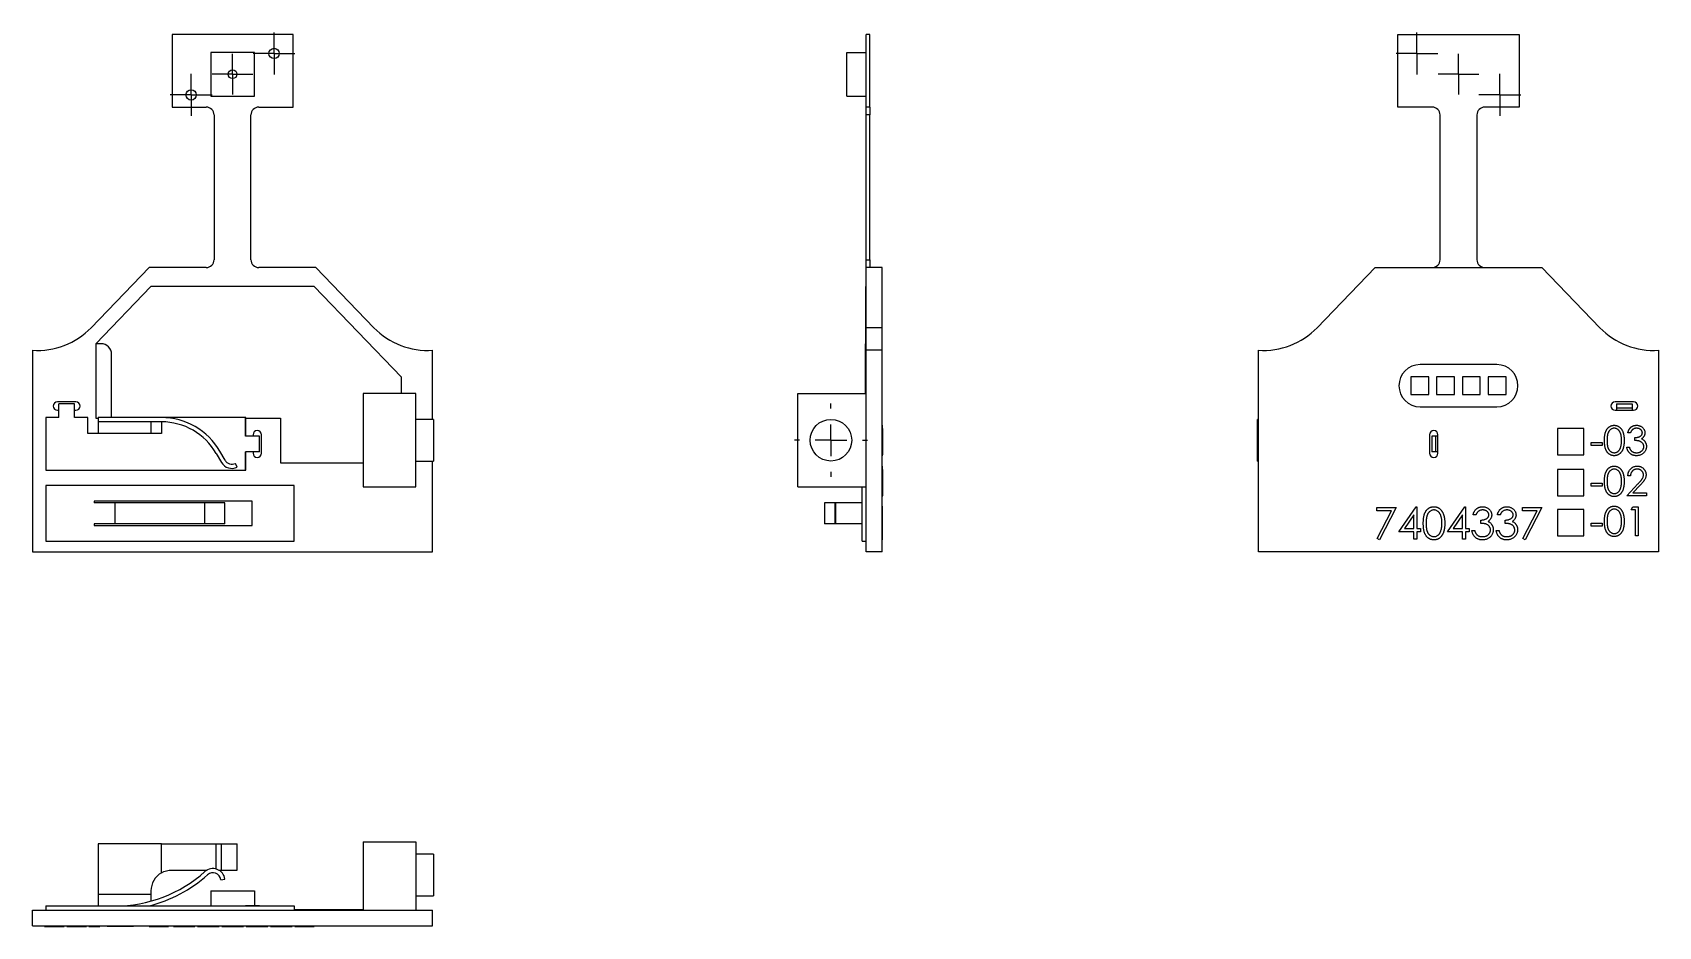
# Model space of a CAD drawing. Extents: x 4.78 to 7.86, y 3.69 to 5.39.
import ezdxf

# ---------------------------------------------------------------- set-up
doc = ezdxf.new("R2010")
doc.units = 0
doc.header["$MEASUREMENT"] = 0
doc.layers.get('0').update_dxf_attribs({"linetype": 'CONTINUOUS'})

# ---------------------------------------------------------------- blocks, each defined once
blk = doc.blocks.new('SW_CENTERMARKSYMBOL_0')
at = {"color": 0, "linetype": 'CONTINUOUS'}
for p, q in [((0, 0.03), (0, 0.0385)), ((-0.03, 0), (-0.0385, 0)), ((0, 0), (-0.03, 0)), ((0, 0), (0, 0.03)), ((0, 0), (0, -0.03)), ((0, 0), (0.03, 0)), ((0.03, 0), (0.0385, 0)), ((0, -0.03), (0, -0.0385))]:
    blk.add_line(p, q, dxfattribs=at)
blk = doc.blocks.new('SW_CENTERMARKSYMBOL_1')
at = {"color": 0, "linetype": 'CONTINUOUS'}
for p, q in [((0, 0.03), (0, 0.0398)), ((-0.03, 0), (-0.0398, 0)), ((0, 0), (-0.03, 0)), ((0, 0), (0, 0.03)), ((0, 0), (0, -0.03)), ((0, 0), (0.03, 0)), ((0.03, 0), (0.0398, 0)), ((0, -0.03), (0, -0.0398))]:
    blk.add_line(p, q, dxfattribs=at)
blk = doc.blocks.new('SW_CENTERMARKSYMBOL_2')
at = {"color": 0, "linetype": 'CONTINUOUS'}
for p, q in [((0, 0.03), (0, 0.0398)), ((-0.03, 0), (-0.0398, 0)), ((0, 0), (-0.03, 0)), ((0, 0), (0, 0.03)), ((0, 0), (0, -0.03)), ((0, 0), (0.03, 0)), ((0.03, 0), (0.0398, 0)), ((0, -0.03), (0, -0.0398))]:
    blk.add_line(p, q, dxfattribs=at)
blk = doc.blocks.new('SW_CENTERMARKSYMBOL_3')
at = {"color": 0, "linetype": 'CONTINUOUS'}
for p, q in [((0, 0.06), (0, 0.0695)), ((-0.06, 0), (-0.0695, 0)), ((0, 0), (-0.03, 0)), ((0, 0), (0, 0.03)), ((0, 0), (0, -0.03)), ((0, 0), (0.03, 0)), ((0.06, 0), (0.0695, 0)), ((0, -0.06), (0, -0.0695))]:
    blk.add_line(p, q, dxfattribs=at)
blk = doc.blocks.new('SW_CENTERMARKSYMBOL_4')
at = {"color": 0, "linetype": 'CONTINUOUS'}
for p, q in [((0, 0.03), (0, 0.0385)), ((-0.03, 0), (-0.0385, 0)), ((0, 0), (-0.03, 0)), ((0, 0), (0, 0.03)), ((0, 0), (0, -0.03)), ((0, 0), (0.03, 0)), ((0.03, 0), (0.0385, 0)), ((0, -0.03), (0, -0.0385))]:
    blk.add_line(p, q, dxfattribs=at)
blk = doc.blocks.new('SW_CENTERMARKSYMBOL_5')
at = {"color": 0, "linetype": 'CONTINUOUS'}
for p, q in [((0, 0.03), (0, 0.0398)), ((-0.03, 0), (-0.0398, 0)), ((0, 0), (-0.03, 0)), ((0, 0), (0, 0.03)), ((0, 0), (0, -0.03)), ((0, 0), (0.03, 0)), ((0.03, 0), (0.0398, 0)), ((0, -0.03), (0, -0.0398))]:
    blk.add_line(p, q, dxfattribs=at)
blk = doc.blocks.new('SW_CENTERMARKSYMBOL_6')
at = {"color": 0, "linetype": 'CONTINUOUS'}
for p, q in [((0, 0.03), (0, 0.0398)), ((-0.03, 0), (-0.0398, 0)), ((0, 0), (-0.03, 0)), ((0, 0), (0, 0.03)), ((0, 0), (0, -0.03)), ((0, 0), (0.03, 0)), ((0.03, 0), (0.0398, 0)), ((0, -0.03), (0, -0.0398))]:
    blk.add_line(p, q, dxfattribs=at)

msp = doc.modelspace()

# ---------------------------------------------------------------- linework, layer by layer
at = {"color": 7, "linetype": 'CONTINUOUS'}
for p, q in [((5.2707, 5.3839), (5.0407, 5.3839)), ((5.0407, 5.3839), (5.0407, 5.2459)), ((5.2707, 5.2459), (5.2707, 5.3839)), ((6.3665, 5.3839), (6.3595, 5.3839)), ((6.3595, 5.2459), (6.3595, 5.3839)), ((6.3665, 5.2459), (6.3665, 5.3839)), ((7.3696, 5.2459), (7.3696, 5.3839)), ((7.3696, 5.3839), (7.5996, 5.3839)), ((7.5996, 5.3839), (7.5996, 5.2459)), ((5.1142, 5.3499), (5.1142, 5.2669)), ((5.1972, 5.3499), (5.1142, 5.3499)), ((5.1972, 5.2669), (5.1972, 5.3499)), ((6.3225, 5.2669), (6.3225, 5.3499)), ((6.3225, 5.3499), (6.3591, 5.3499)), ((6.3595, 5.3576), (6.3591, 5.3576)), ((6.3591, 5.3379), (6.3591, 5.3576)), ((6.3591, 5.3379), (6.3595, 5.3379)), ((5.1142, 5.2669), (5.1972, 5.2669)), ((6.3225, 5.2669), (6.3595, 5.2669)), ((6.3591, 5.2592), (6.3591, 5.2669)), ((6.3591, 5.2592), (6.3595, 5.2592)), ((5.0407, 5.2459), (5.1057, 5.2459)), ((5.1207, 5.2309), (5.1207, 4.9559)), ((5.1907, 4.9559), (5.1907, 5.2309)), ((5.2057, 5.2459), (5.2707, 5.2459)), ((6.3665, 5.2459), (6.3595, 5.2459)), ((6.3595, 5.2309), (6.3595, 5.2459)), ((6.3665, 5.2309), (6.3595, 5.2309)), ((6.3595, 4.9559), (6.3595, 5.2309)), ((6.3665, 5.2459), (6.3665, 5.2309)), ((6.3665, 4.9559), (6.3665, 5.2309)), ((7.4346, 5.2459), (7.3696, 5.2459)), ((7.4496, 4.9559), (7.4496, 5.2309)), ((7.5196, 5.2309), (7.5196, 4.9559)), ((7.5996, 5.2459), (7.5346, 5.2459)), ((6.3595, 4.9559), (6.3665, 4.9559)), ((6.3595, 4.9409), (6.3595, 4.9559)), ((6.3665, 4.9559), (6.3665, 4.9409)), ((4.9975, 4.9409), (4.8871, 4.8266)), ((5.1057, 4.9409), (4.9975, 4.9409)), ((5.3139, 4.9409), (5.2057, 4.9409)), ((5.4243, 4.8266), (5.3139, 4.9409)), ((6.3895, 4.9409), (6.3595, 4.9409)), ((6.3595, 4.8266), (6.3595, 4.9409)), ((6.3895, 4.8266), (6.3895, 4.9409)), ((7.216, 4.8266), (7.3264, 4.9409)), ((7.3264, 4.9409), (7.6428, 4.9409)), ((7.6428, 4.9409), (7.7531, 4.8266)), ((5.0007, 4.9049), (4.8957, 4.7962)), ((5.3107, 4.9049), (5.0007, 4.9049)), ((5.4767, 4.733), (5.3107, 4.9049)), ((6.3585, 4.9049), (6.3595, 4.9049)), ((6.3585, 4.733), (6.3585, 4.9049)), ((6.3895, 4.8266), (6.3595, 4.8266)), ((6.3595, 4.7839), (6.3595, 4.8266)), ((6.3895, 4.7839), (6.3895, 4.8266)), ((4.8957, 4.7962), (4.8957, 4.6549)), ((4.906, 4.7962), (4.8957, 4.7962)), ((6.358, 4.7962), (6.3585, 4.7962)), ((6.358, 4.7762), (6.358, 4.7962)), ((4.7757, 4.7839), (4.7757, 4.4009)), ((4.926, 4.6559), (4.926, 4.7762)), ((5.5357, 4.6524), (5.5357, 4.7839)), ((6.358, 4.7762), (6.3585, 4.7762)), ((6.358, 4.7014), (6.358, 4.7762)), ((6.3895, 4.7839), (6.3595, 4.7839)), ((6.3595, 4.4009), (6.3595, 4.7839)), ((6.3895, 4.4009), (6.3895, 4.7839)), ((7.1046, 4.4009), (7.1046, 4.7839)), ((7.8646, 4.7839), (7.8646, 4.4009)), ((5.4767, 4.7014), (5.4767, 4.733)), ((6.3585, 4.733), (6.3595, 4.733)), ((6.3585, 4.7014), (6.3585, 4.733)), ((7.3941, 4.7335), (7.3941, 4.6995)), ((7.4281, 4.7335), (7.3941, 4.7335)), ((7.5576, 4.7565), (7.4116, 4.7565)), ((7.4281, 4.6995), (7.4281, 4.7335)), ((7.4431, 4.7335), (7.4431, 4.6995)), ((7.4771, 4.7335), (7.4431, 4.7335)), ((7.4771, 4.6995), (7.4771, 4.7335)), ((7.492, 4.7335), (7.492, 4.6995)), ((7.526, 4.7335), (7.492, 4.7335)), ((7.526, 4.6995), (7.526, 4.7335)), ((7.541, 4.7335), (7.541, 4.6995)), ((7.575, 4.7335), (7.541, 4.7335)), ((7.575, 4.6995), (7.575, 4.7335)), ((5.4037, 4.7014), (5.4037, 4.5244)), ((5.5037, 4.7014), (5.4037, 4.7014)), ((5.5037, 4.5244), (5.5037, 4.7014)), ((6.2295, 4.5244), (6.2295, 4.7014)), ((6.2295, 4.7014), (6.3595, 4.7014)), ((7.3941, 4.6995), (7.4281, 4.6995)), ((7.4431, 4.6995), (7.4771, 4.6995)), ((7.492, 4.6995), (7.526, 4.6995)), ((7.541, 4.6995), (7.575, 4.6995)), ((4.8582, 4.6859), (4.8232, 4.6859)), ((4.8232, 4.6699), (4.8257, 4.6699)), ((4.8257, 4.6559), (4.8257, 4.6819)), ((4.8557, 4.6819), (4.8257, 4.6819)), ((4.8557, 4.6559), (4.8557, 4.6819)), ((4.8557, 4.6699), (4.8582, 4.6699)), ((7.4116, 4.6765), (7.5576, 4.6765)), ((7.8171, 4.6859), (7.7821, 4.6859)), ((7.7821, 4.6699), (7.8171, 4.6699)), ((7.7846, 4.6819), (7.7846, 4.6739)), ((7.7846, 4.6819), (7.8146, 4.6819)), ((7.8146, 4.6739), (7.7846, 4.6739)), ((7.7846, 4.6739), (7.7846, 4.6699)), ((7.8146, 4.6819), (7.8146, 4.6739)), ((7.8146, 4.6739), (7.8146, 4.6699)), ((4.8007, 4.6559), (4.8007, 4.5559)), ((4.8257, 4.6559), (4.8007, 4.6559)), ((4.8807, 4.6559), (4.8557, 4.6559)), ((4.8807, 4.6259), (4.8807, 4.6559)), ((4.8807, 4.6559), (4.8807, 4.6559)), ((4.8807, 4.6259), (4.8807, 4.6559)), ((4.8957, 4.6549), (4.9007, 4.6549)), ((4.9007, 4.6559), (4.9007, 4.6479)), ((5.0207, 4.6559), (4.9007, 4.6559)), ((5.0207, 4.6479), (4.9007, 4.6479)), ((4.9007, 4.6479), (4.9007, 4.6259)), ((5.0007, 4.6479), (5.0007, 4.6259)), ((5.1806, 4.6559), (5.0207, 4.6559)), ((5.0207, 4.6479), (5.0207, 4.6259)), ((5.1806, 4.6209), (5.1806, 4.6559)), ((5.1807, 4.6559), (5.1806, 4.6559)), ((5.1807, 4.6209), (5.1807, 4.6559)), ((5.1807, 4.6549), (5.2467, 4.6549)), ((5.2467, 4.6549), (5.2467, 4.5699)), ((5.5377, 4.6524), (5.5037, 4.6524)), ((5.5377, 4.6524), (5.5377, 4.5734)), ((6.3905, 4.6413), (6.3895, 4.6413)), ((6.3905, 4.6349), (6.3895, 4.6349)), ((6.3905, 4.6349), (6.3905, 4.5849)), ((7.1046, 4.6524), (7.1026, 4.6524)), ((7.1026, 4.5734), (7.1026, 4.6524)), ((7.6727, 4.6349), (7.6727, 4.5849)), ((7.7227, 4.6349), (7.6727, 4.6349)), ((7.7227, 4.5849), (7.7227, 4.6349)), ((4.9007, 4.6259), (4.8807, 4.6259)), ((5.0007, 4.6259), (4.9007, 4.6259)), ((5.0207, 4.6259), (5.0007, 4.6259)), ((5.2066, 4.6209), (5.1806, 4.6209)), ((5.1946, 4.6234), (5.1946, 4.6209)), ((5.2066, 4.5909), (5.2066, 4.6209)), ((5.2106, 4.5884), (5.2106, 4.6234)), ((7.4297, 4.6234), (7.4297, 4.5884)), ((7.4337, 4.6209), (7.4337, 4.5909)), ((7.4417, 4.6209), (7.4337, 4.6209)), ((7.4417, 4.5909), (7.4417, 4.6209)), ((7.4457, 4.6209), (7.4417, 4.6209)), ((7.4457, 4.5884), (7.4457, 4.6234)), ((7.7366, 4.6032), (7.7366, 4.6089)), ((7.7366, 4.6089), (7.7577, 4.6089)), ((7.7577, 4.6032), (7.7366, 4.6032)), ((7.7577, 4.6089), (7.7577, 4.6032)), ((7.8113, 4.6272), (7.8064, 4.6272)), ((7.8198, 4.6124), (7.8198, 4.618)), ((5.1246, 4.5879), (5.1345, 4.5709)), ((5.1414, 4.5749), (5.1316, 4.5919)), ((5.2066, 4.5909), (5.1806, 4.5909)), ((5.1806, 4.5559), (5.1806, 4.5909)), ((5.1807, 4.5559), (5.1807, 4.5909)), ((5.1946, 4.5909), (5.1946, 4.5884)), ((5.5037, 4.5734), (5.5377, 4.5734)), ((5.5357, 4.4009), (5.5357, 4.5734)), ((6.3905, 4.5849), (6.3895, 4.5849)), ((6.3905, 4.5835), (6.3895, 4.5835)), ((7.1026, 4.5734), (7.1046, 4.5734)), ((7.4417, 4.5909), (7.4337, 4.5909)), ((7.4457, 4.5909), (7.4417, 4.5909)), ((7.6727, 4.5849), (7.7227, 4.5849)), ((7.8043, 4.5997), (7.8092, 4.5997)), ((4.8007, 4.5559), (5.1806, 4.5559)), ((4.8007, 4.5559), (4.8007, 4.5559)), ((4.8007, 4.5559), (5.1807, 4.5559)), ((5.1647, 4.5618), (5.1611, 4.5689)), ((5.2467, 4.5699), (5.4037, 4.5699)), ((6.3905, 4.5637), (6.3895, 4.5637)), ((6.3905, 4.5573), (6.3895, 4.5573)), ((6.3905, 4.5573), (6.3905, 4.5073)), ((7.6727, 4.5573), (7.6727, 4.5073)), ((7.7227, 4.5573), (7.6727, 4.5573)), ((7.7227, 4.5073), (7.7227, 4.5573)), ((7.8113, 4.5453), (7.8064, 4.5453)), ((4.8007, 4.5269), (4.8007, 4.4209)), ((5.2727, 4.5269), (4.8007, 4.5269)), ((5.2727, 4.4209), (5.2727, 4.5269)), ((5.4037, 4.5244), (5.5037, 4.5244)), ((6.2295, 4.5244), (6.3595, 4.5244)), ((6.3515, 4.4209), (6.3515, 4.5244)), ((7.7366, 4.5312), (7.7577, 4.5312)), ((7.7366, 4.5256), (7.7366, 4.5312)), ((7.7577, 4.5256), (7.7366, 4.5256)), ((7.7577, 4.5312), (7.7577, 4.5256)), ((7.8043, 4.5073), (7.8256, 4.53)), ((7.8298, 4.5276), (7.8161, 4.5129)), ((7.8161, 4.5129), (7.8417, 4.5129)), ((7.8417, 4.5129), (7.8417, 4.5073)), ((4.8927, 4.4969), (4.8927, 4.4939)), ((5.1927, 4.4969), (4.8927, 4.4969)), ((4.9327, 4.4939), (4.8927, 4.4939)), ((4.9327, 4.4539), (4.9327, 4.4939)), ((5.1029, 4.4939), (4.9327, 4.4939)), ((5.1029, 4.4539), (5.1029, 4.4939)), ((5.1411, 4.4939), (5.1029, 4.4939)), ((5.1411, 4.4539), (5.1411, 4.4939)), ((5.1927, 4.4509), (5.1927, 4.4969)), ((6.2805, 4.4939), (6.2805, 4.4539)), ((6.3007, 4.4939), (6.2805, 4.4939)), ((6.3007, 4.4539), (6.3007, 4.4939)), ((6.3017, 4.4939), (6.3007, 4.4939)), ((6.3017, 4.4539), (6.3017, 4.4939)), ((6.3515, 4.4939), (6.3017, 4.4939)), ((6.3905, 4.5073), (6.3895, 4.5073)), ((6.3905, 4.5059), (6.3895, 4.5059)), ((6.3905, 4.4877), (6.3895, 4.4877)), ((6.3905, 4.4866), (6.3895, 4.4866)), ((6.3905, 4.485), (6.3895, 4.485)), ((6.3905, 4.4789), (6.3895, 4.4789)), ((6.3905, 4.485), (6.3905, 4.4866)), ((6.3905, 4.4789), (6.3905, 4.485)), ((6.3905, 4.4261), (6.3905, 4.4789)), ((7.3293, 4.485), (7.3662, 4.485)), ((7.3293, 4.4789), (7.3293, 4.485)), ((7.3571, 4.4789), (7.3293, 4.4789)), ((7.33, 4.4261), (7.3571, 4.4789)), ((7.3662, 4.485), (7.3347, 4.4235)), ((7.3716, 4.4389), (7.4044, 4.4866)), ((7.4044, 4.4866), (7.4054, 4.4866)), ((7.4054, 4.4866), (7.4054, 4.445)), ((7.4639, 4.4389), (7.4967, 4.4866)), ((7.4967, 4.4866), (7.4978, 4.4866)), ((7.4978, 4.4866), (7.4978, 4.445)), ((7.6062, 4.4789), (7.6062, 4.485)), ((7.6062, 4.485), (7.6431, 4.485)), ((7.634, 4.4789), (7.6062, 4.4789)), ((7.6069, 4.4261), (7.634, 4.4789)), ((7.6431, 4.485), (7.6116, 4.4235)), ((7.6727, 4.5073), (7.7227, 4.5073)), ((7.6727, 4.4813), (7.6727, 4.4313)), ((7.7227, 4.4813), (7.6727, 4.4813)), ((7.7227, 4.4313), (7.7227, 4.4813)), ((7.8417, 4.5073), (7.8043, 4.5073)), ((7.8127, 4.4806), (7.816, 4.4863)), ((7.8212, 4.4806), (7.8127, 4.4806)), ((7.816, 4.4863), (7.8261, 4.4863)), ((7.8212, 4.4313), (7.8212, 4.4806)), ((7.8261, 4.4863), (7.8261, 4.4313)), ((4.8927, 4.4539), (4.8927, 4.4509)), ((4.9327, 4.4539), (4.8927, 4.4539)), ((4.8927, 4.4509), (5.1927, 4.4509)), ((5.1029, 4.4539), (4.9327, 4.4539)), ((5.1411, 4.4539), (5.1029, 4.4539)), ((6.3007, 4.4539), (6.2805, 4.4539)), ((6.3017, 4.4539), (6.3007, 4.4539)), ((6.3515, 4.4539), (6.3017, 4.4539)), ((7.4001, 4.4711), (7.3822, 4.445)), ((7.4001, 4.445), (7.4001, 4.4711)), ((7.4924, 4.4711), (7.4745, 4.445)), ((7.4924, 4.445), (7.4924, 4.4711)), ((7.5178, 4.4712), (7.5124, 4.4712)), ((7.527, 4.455), (7.527, 4.4612)), ((7.5639, 4.4712), (7.5585, 4.4712)), ((7.5731, 4.455), (7.5731, 4.4612)), ((7.7366, 4.4553), (7.7577, 4.4553)), ((7.7366, 4.4496), (7.7366, 4.4553)), ((7.7577, 4.4496), (7.7366, 4.4496)), ((7.7577, 4.4553), (7.7577, 4.4496)), ((4.8007, 4.4209), (5.2727, 4.4209)), ((6.3515, 4.4209), (6.3595, 4.4209)), ((6.3905, 4.4261), (6.3895, 4.4261)), ((6.3905, 4.4235), (6.3895, 4.4235)), ((6.3905, 4.4235), (6.3905, 4.4261)), ((7.3347, 4.4235), (7.33, 4.4261)), ((7.4001, 4.4389), (7.3716, 4.4389)), ((7.3822, 4.445), (7.4001, 4.445)), ((7.4001, 4.425), (7.4001, 4.4389)), ((7.4054, 4.425), (7.4001, 4.425)), ((7.4054, 4.445), (7.4124, 4.445)), ((7.4124, 4.4389), (7.4054, 4.4389)), ((7.4054, 4.4389), (7.4054, 4.425)), ((7.4124, 4.445), (7.4124, 4.4389)), ((7.4924, 4.4389), (7.4639, 4.4389)), ((7.4745, 4.445), (7.4924, 4.445)), ((7.4924, 4.425), (7.4924, 4.4389)), ((7.4978, 4.425), (7.4924, 4.425)), ((7.4978, 4.445), (7.5047, 4.445)), ((7.4978, 4.4389), (7.4978, 4.425)), ((7.5047, 4.4389), (7.4978, 4.4389)), ((7.5047, 4.445), (7.5047, 4.4389)), ((7.5101, 4.4412), (7.5154, 4.4412)), ((7.5562, 4.4412), (7.5616, 4.4412)), ((7.6116, 4.4235), (7.6069, 4.4261)), ((7.6727, 4.4313), (7.7227, 4.4313)), ((7.8261, 4.4313), (7.8212, 4.4313)), ((4.7757, 4.4009), (5.5357, 4.4009)), ((6.3895, 4.4009), (6.3595, 4.4009)), ((7.8646, 4.4009), (7.1046, 4.4009)), ((4.9007, 3.8461), (4.9007, 3.75)), ((5.0207, 3.8461), (4.9007, 3.8461)), ((5.0207, 3.791), (5.0207, 3.8461)), ((5.0207, 3.8461), (5.1246, 3.8461)), ((5.1246, 3.8461), (5.1345, 3.8461)), ((5.1345, 3.7961), (5.1345, 3.8461)), ((5.1345, 3.8461), (5.1647, 3.8461)), ((5.1647, 3.7961), (5.1647, 3.8461)), ((5.4037, 3.85), (5.5037, 3.85)), ((5.4037, 3.85), (5.4037, 3.72)), ((5.5037, 3.85), (5.5037, 3.72)), ((5.5377, 3.8265), (5.5037, 3.8265)), ((5.5377, 3.8265), (5.5377, 3.7475)), ((5.0401, 3.7961), (5.1072, 3.7961)), ((5.1294, 3.7961), (5.1345, 3.7961)), ((5.1332, 3.7778), (5.1411, 3.7788)), ((5.1345, 3.7961), (5.1647, 3.7961)), ((5.0007, 3.75), (4.9007, 3.75)), ((4.9007, 3.75), (4.9007, 3.728)), ((5.0007, 3.7567), (5.0007, 3.75)), ((5.0007, 3.75), (5.0007, 3.7372)), ((5.1142, 3.757), (5.1142, 3.728)), ((5.1142, 3.757), (5.1972, 3.757)), ((5.1972, 3.757), (5.1972, 3.728)), ((5.5037, 3.7475), (5.5377, 3.7475)), ((4.7757, 3.69), (4.7757, 3.72)), ((4.7757, 3.72), (5.5357, 3.72)), ((4.8007, 3.728), (4.8007, 3.72)), ((4.8007, 3.728), (5.2727, 3.728)), ((4.8007, 3.728), (4.8007, 3.72)), ((4.8007, 3.728), (4.9356, 3.728)), ((4.8007, 3.72), (4.8007, 3.72)), ((4.9972, 3.728), (5.1806, 3.728)), ((5.0007, 3.7289), (5.0007, 3.728)), ((5.1806, 3.728), (5.1806, 3.728)), ((5.2066, 3.728), (5.1806, 3.728)), ((5.2066, 3.728), (5.2066, 3.728)), ((5.2727, 3.728), (5.2727, 3.72)), ((5.2727, 3.721), (5.4037, 3.721)), ((5.5357, 3.69), (5.5357, 3.72)), ((4.7757, 3.69), (5.5357, 3.69)), ((4.7986, 3.689), (4.7986, 3.69)), ((4.7986, 3.689), (4.8141, 3.689)), ((4.8141, 3.689), (4.8141, 3.69)), ((4.8141, 3.689), (4.8191, 3.689)), ((4.8191, 3.689), (4.8191, 3.69)), ((4.8191, 3.689), (4.8275, 3.689)), ((4.8275, 3.689), (4.8275, 3.69)), ((4.8275, 3.689), (4.836, 3.689)), ((4.836, 3.689), (4.836, 3.69)), ((4.8409, 3.689), (4.8409, 3.69)), ((4.8599, 3.689), (4.8599, 3.69)), ((4.8783, 3.689), (4.8783, 3.69)), ((4.8825, 3.689), (4.8825, 3.69)), ((4.8825, 3.689), (4.9037, 3.689)), ((4.9037, 3.689), (4.9037, 3.69)), ((4.9176, 3.689), (4.9176, 3.69)), ((4.9676, 3.689), (4.9176, 3.689)), ((4.9676, 3.689), (4.9676, 3.69)), ((4.9971, 3.689), (4.9971, 3.69)), ((4.9971, 3.689), (5.0287, 3.689)), ((5.0287, 3.689), (5.0287, 3.69)), ((5.0287, 3.689), (5.0333, 3.689)), ((5.0333, 3.689), (5.0333, 3.69)), ((5.0333, 3.689), (5.0341, 3.689)), ((5.0341, 3.689), (5.0341, 3.69)), ((5.0433, 3.689), (5.0433, 3.69)), ((5.064, 3.689), (5.064, 3.69)), ((5.0841, 3.689), (5.0841, 3.69)), ((5.0894, 3.689), (5.0894, 3.69)), ((5.1102, 3.689), (5.1102, 3.69)), ((5.1302, 3.689), (5.1302, 3.69)), ((5.1356, 3.689), (5.1356, 3.69)), ((5.1356, 3.689), (5.1425, 3.689)), ((5.1425, 3.689), (5.1425, 3.69)), ((5.1425, 3.689), (5.1479, 3.689)), ((5.1479, 3.689), (5.1479, 3.69)), ((5.1479, 3.689), (5.1764, 3.689)), ((5.1764, 3.689), (5.1764, 3.69)), ((5.1818, 3.689), (5.1818, 3.69)), ((5.2025, 3.689), (5.2025, 3.69)), ((5.2225, 3.689), (5.2225, 3.69)), ((5.2279, 3.689), (5.2279, 3.69)), ((5.2279, 3.689), (5.2348, 3.689)), ((5.2348, 3.689), (5.2348, 3.69)), ((5.2348, 3.689), (5.2402, 3.689)), ((5.2402, 3.689), (5.2402, 3.69)), ((5.2402, 3.689), (5.2687, 3.689)), ((5.2687, 3.689), (5.2687, 3.69)), ((5.2741, 3.689), (5.2741, 3.69)), ((5.2741, 3.689), (5.3056, 3.689)), ((5.3056, 3.689), (5.3056, 3.69)), ((5.3056, 3.689), (5.3102, 3.689)), ((5.3102, 3.689), (5.3102, 3.69)), ((5.3102, 3.689), (5.311, 3.689)), ((5.311, 3.689), (5.311, 3.69))]:
    msp.add_line(p, q, dxfattribs=at)
at = {"color": 8, "linetype": 'CONTINUOUS'}
msp.add_line((5.1246, 3.7981), (5.1246, 3.8461), dxfattribs=at)
at = {"color": 7, "linetype": 'CONTINUOUS'}
for centre, radius in [((5.2345, 5.3478), 0.00984), ((5.1557, 5.3084), 0.00845), ((5.077, 5.269), 0.00984), ((6.2925, 4.6129), 0.0395)]:
    msp.add_circle(centre, radius, dxfattribs=at)
for centre, radius, start, end in [((5.1057, 5.2309), 0.015, 0, 90), ((5.2057, 5.2309), 0.015, 90, 180), ((7.4346, 5.2309), 0.015, 0, 90), ((7.5346, 5.2309), 0.015, 90, 180), ((5.1057, 4.9559), 0.015, 270, 0), ((5.2057, 4.9559), 0.015, 180, 270), ((7.4346, 4.9559), 0.015, 270, 0), ((7.5346, 4.9559), 0.015, 180, 270), ((4.7857, 4.9246), 0.141, 265.9331, 316), ((5.5257, 4.9246), 0.141, 224, 274.0669), ((7.1146, 4.9246), 0.141, 265.9331, 316), ((7.8546, 4.9246), 0.141, 224, 274.0669), ((4.906, 4.7762), 0.02, 0, 90), ((7.4116, 4.7165), 0.04, 90, 270), ((7.5576, 4.7165), 0.04, 270, 90), ((4.8232, 4.6779), 0.008, 90, 270), ((4.8582, 4.6779), 0.008, 270, 90), ((7.7821, 4.6779), 0.008, 90, 270), ((7.8171, 4.6779), 0.008, 270, 90), ((5.0207, 4.5279), 0.128, 30, 90), ((5.0207, 4.5279), 0.12, 30, 90), ((5.2026, 4.6234), 0.008, 0, 180), ((7.4377, 4.6234), 0.008, 0, 180), ((5.1544, 4.5824), 0.015, 210, 296.554), ((5.2026, 4.5884), 0.008, 180, 0), ((7.4377, 4.5884), 0.008, 180, 0), ((5.1544, 4.5824), 0.023, 210, 296.554), ((4.9327, 3.983), 0.255, 270, 311.8749), ((4.9327, 3.983), 0.263, 284.183, 311.8749), ((5.0401, 3.7567), 0.0394, 119.4721, 180), ((5.1183, 3.776), 0.023, 6.9906, 131.8749), ((5.1183, 3.776), 0.015, 6.9906, 131.8749)]:
    msp.add_arc(centre, radius, start, end, dxfattribs=at)
for points, knots in [([(6.3905, 4.635), (6.3905, 4.6355), (6.3905, 4.6369), (6.3905, 4.6386), (6.3905, 4.6402), (6.3905, 4.6412), (6.3905, 4.6413), (6.3905, 4.6413)], [0, 0, 0, 0, 0.12893, 0.346694, 0.56444, 0.782217, 1, 1, 1, 1]), ([(7.762, 4.6124), (7.762, 4.6133), (7.762, 4.615), (7.7621, 4.6175), (7.7623, 4.6198), (7.7625, 4.622), (7.7629, 4.624), (7.7633, 4.6259), (7.7637, 4.6276), (7.7643, 4.6292), (7.7649, 4.6307), (7.7656, 4.632), (7.7663, 4.6333), (7.7671, 4.6345), (7.7679, 4.6355), (7.7689, 4.6365), (7.7698, 4.6375), (7.7709, 4.6383), (7.7719, 4.639), (7.773, 4.6396), (7.7742, 4.6401), (7.7754, 4.6406), (7.7766, 4.6409), (7.7778, 4.6411), (7.7791, 4.6413), (7.7799, 4.6413), (7.7804, 4.6413)], [0, 0, 0, 0, 0.068594, 0.133245, 0.19431, 0.251276, 0.30451, 0.354231, 0.400476, 0.443406, 0.48401, 0.523247, 0.561036, 0.597894, 0.633512, 0.6685, 0.702875, 0.737065, 0.770672, 0.803567, 0.836183, 0.868462, 0.900848, 0.933467, 0.966258, 1, 1, 1, 1]), ([(7.7805, 4.6357), (7.7799, 4.6356), (7.7787, 4.6356), (7.7769, 4.6351), (7.7752, 4.6344), (7.7738, 4.6335), (7.7728, 4.6327), (7.772, 4.6319), (7.7713, 4.6312), (7.7707, 4.6303), (7.7701, 4.6294), (7.7696, 4.6284), (7.7691, 4.6273), (7.7686, 4.6262), (7.7682, 4.625), (7.7678, 4.6236), (7.7676, 4.622), (7.7673, 4.6204), (7.7671, 4.6186), (7.767, 4.6167), (7.7669, 4.6146), (7.7669, 4.6131), (7.7669, 4.6124)], [0, 0, 0, 0, 0.060389, 0.120888, 0.182614, 0.247365, 0.281082, 0.314872, 0.349216, 0.384592, 0.421009, 0.45806, 0.496725, 0.537154, 0.580057, 0.627112, 0.678324, 0.733973, 0.793739, 0.857708, 0.926695, 1, 1, 1, 1]), ([(7.7804, 4.6413), (7.7808, 4.6413), (7.7817, 4.6413), (7.783, 4.6411), (7.7842, 4.6409), (7.7854, 4.6406), (7.7866, 4.6401), (7.7878, 4.6396), (7.7889, 4.639), (7.79, 4.6382), (7.7911, 4.6374), (7.7921, 4.6365), (7.793, 4.6355), (7.7939, 4.6344), (7.7947, 4.6332), (7.7955, 4.6319), (7.7962, 4.6305), (7.7969, 4.629), (7.7974, 4.6273), (7.798, 4.6256), (7.7984, 4.6237), (7.7987, 4.6217), (7.799, 4.6196), (7.7992, 4.6173), (7.7993, 4.6149), (7.7993, 4.6132), (7.7994, 4.6124)], [0, 0, 0, 0, 0.033788, 0.067226, 0.099841, 0.132545, 0.16513, 0.198011, 0.23128, 0.265044, 0.299216, 0.334359, 0.369695, 0.406258, 0.443804, 0.482982, 0.523085, 0.565267, 0.609343, 0.656393, 0.705887, 0.758326, 0.813833, 0.872795, 0.934723, 1, 1, 1, 1]), ([(7.7944, 4.6124), (7.7944, 4.6131), (7.7944, 4.6144), (7.7943, 4.6163), (7.7942, 4.6181), (7.794, 4.6198), (7.7937, 4.6214), (7.7934, 4.6229), (7.793, 4.6243), (7.7926, 4.6257), (7.7921, 4.6269), (7.7916, 4.6281), (7.791, 4.6292), (7.7904, 4.6302), (7.7897, 4.6311), (7.789, 4.6319), (7.7883, 4.6327), (7.7872, 4.6335), (7.7858, 4.6344), (7.7841, 4.6351), (7.7823, 4.6356), (7.7811, 4.6356), (7.7805, 4.6357)], [0, 0, 0, 0, 0.065676, 0.128493, 0.188147, 0.245074, 0.299412, 0.350857, 0.399879, 0.446605, 0.491185, 0.533304, 0.573777, 0.612448, 0.649516, 0.685448, 0.720274, 0.754004, 0.819087, 0.880502, 0.940316, 1, 1, 1, 1]), ([(7.8064, 4.6272), (7.8065, 4.6278), (7.8068, 4.6289), (7.8073, 4.6304), (7.8079, 4.6319), (7.8086, 4.6332), (7.8094, 4.6345), (7.8103, 4.6356), (7.8113, 4.6367), (7.8123, 4.6377), (7.8135, 4.6385), (7.8147, 4.6393), (7.8159, 4.6399), (7.8172, 4.6404), (7.8185, 4.6408), (7.8199, 4.6411), (7.8213, 4.6413), (7.8223, 4.6413), (7.8228, 4.6413)], [0, 0, 0, 0, 0.072625, 0.141977, 0.208985, 0.273957, 0.336889, 0.398745, 0.460116, 0.520825, 0.580994, 0.640152, 0.698622, 0.757271, 0.816427, 0.876254, 0.937165, 1, 1, 1, 1]), ([(7.8228, 4.6357), (7.8222, 4.6357), (7.821, 4.6356), (7.8192, 4.6352), (7.8176, 4.6346), (7.8163, 4.6339), (7.8154, 4.6332), (7.8147, 4.6326), (7.8141, 4.6319), (7.8135, 4.6311), (7.8129, 4.6303), (7.8124, 4.6293), (7.8118, 4.6283), (7.8115, 4.6276), (7.8113, 4.6272)], [0, 0, 0, 0, 0.122728, 0.239717, 0.351862, 0.463202, 0.520261, 0.579432, 0.640596, 0.705298, 0.773236, 0.844649, 0.920046, 1, 1, 1, 1]), ([(7.8228, 4.6413), (7.8235, 4.6413), (7.8249, 4.6413), (7.827, 4.6409), (7.829, 4.6402), (7.8309, 4.6394), (7.8327, 4.6383), (7.8343, 4.6371), (7.8357, 4.6356), (7.8368, 4.6341), (7.8377, 4.6324), (7.8384, 4.6306), (7.8388, 4.6288), (7.8388, 4.6276), (7.8388, 4.627)], [0, 0, 0, 0, 0.090254, 0.17854, 0.266093, 0.354631, 0.441886, 0.525747, 0.608114, 0.690197, 0.770821, 0.848326, 0.924012, 1, 1, 1, 1]), ([(7.8339, 4.627), (7.8339, 4.6273), (7.8339, 4.6279), (7.8337, 4.6287), (7.8335, 4.6296), (7.8331, 4.6303), (7.8327, 4.6311), (7.8321, 4.6318), (7.8315, 4.6325), (7.8308, 4.6331), (7.83, 4.6337), (7.8291, 4.6342), (7.8282, 4.6347), (7.8272, 4.6351), (7.8262, 4.6353), (7.8251, 4.6355), (7.824, 4.6356), (7.8232, 4.6357), (7.8228, 4.6357)], [0, 0, 0, 0, 0.055265, 0.109948, 0.163898, 0.21807, 0.273285, 0.330884, 0.390478, 0.454119, 0.518941, 0.583379, 0.648575, 0.715078, 0.782538, 0.852347, 0.924941, 1, 1, 1, 1]), ([(7.7804, 4.5835), (7.7799, 4.5835), (7.7791, 4.5835), (7.7778, 4.5837), (7.7766, 4.5839), (7.7754, 4.5842), (7.7742, 4.5847), (7.7731, 4.5852), (7.772, 4.5858), (7.7709, 4.5865), (7.7699, 4.5873), (7.7689, 4.5882), (7.768, 4.5892), (7.7671, 4.5903), (7.7664, 4.5915), (7.7656, 4.5928), (7.7649, 4.5941), (7.7643, 4.5956), (7.7638, 4.5972), (7.7633, 4.5989), (7.7629, 4.6008), (7.7626, 4.6028), (7.7623, 4.605), (7.7621, 4.6073), (7.762, 4.6098), (7.762, 4.6115), (7.762, 4.6124)], [0, 0, 0, 0, 0.033791, 0.066629, 0.099295, 0.131651, 0.163609, 0.196131, 0.228933, 0.262192, 0.296029, 0.330259, 0.365105, 0.400999, 0.43791, 0.476001, 0.515551, 0.556588, 0.599944, 0.646608, 0.696401, 0.749757, 0.806838, 0.867422, 0.93188, 1, 1, 1, 1]), ([(7.7669, 4.6124), (7.7669, 4.6117), (7.7669, 4.6102), (7.767, 4.6082), (7.7671, 4.6062), (7.7673, 4.6045), (7.7676, 4.6028), (7.7678, 4.6013), (7.7682, 4.5999), (7.7686, 4.5987), (7.769, 4.5975), (7.7695, 4.5964), (7.7701, 4.5955), (7.7707, 4.5945), (7.7713, 4.5937), (7.772, 4.5929), (7.7728, 4.5922), (7.7738, 4.5913), (7.7752, 4.5905), (7.7769, 4.5897), (7.7787, 4.5892), (7.7799, 4.5892), (7.7805, 4.5891)], [0, 0, 0, 0, 0.07296, 0.1416, 0.205587, 0.265332, 0.320634, 0.371501, 0.41848, 0.461394, 0.501833, 0.540509, 0.577889, 0.614316, 0.649702, 0.68457, 0.718634, 0.75236, 0.817631, 0.879708, 0.939958, 1, 1, 1, 1]), ([(7.7994, 4.6124), (7.7993, 4.6115), (7.7993, 4.6099), (7.7992, 4.6075), (7.799, 4.6052), (7.7988, 4.6031), (7.7984, 4.6011), (7.798, 4.5992), (7.7975, 4.5975), (7.7969, 4.5959), (7.7963, 4.5944), (7.7956, 4.593), (7.7948, 4.5917), (7.794, 4.5905), (7.7931, 4.5894), (7.7921, 4.5884), (7.7911, 4.5874), (7.7901, 4.5866), (7.789, 4.5859), (7.7878, 4.5852), (7.7867, 4.5847), (7.7855, 4.5843), (7.7842, 4.5839), (7.783, 4.5837), (7.7817, 4.5835), (7.7808, 4.5835), (7.7804, 4.5835)], [0, 0, 0, 0, 0.06506, 0.12705, 0.185506, 0.240752, 0.292964, 0.342446, 0.388918, 0.432675, 0.474526, 0.51467, 0.553643, 0.591461, 0.627839, 0.663419, 0.698598, 0.733203, 0.767395, 0.800835, 0.834007, 0.866988, 0.899725, 0.932706, 0.966178, 1, 1, 1, 1]), ([(7.7923, 4.5986), (7.7925, 4.5991), (7.7928, 4.6001), (7.7933, 4.6016), (7.7936, 4.6032), (7.7939, 4.6049), (7.7941, 4.6067), (7.7943, 4.6085), (7.7944, 4.6104), (7.7944, 4.6117), (7.7944, 4.6124)], [0, 0, 0, 0, 0.110588, 0.224542, 0.342503, 0.464324, 0.590756, 0.722227, 0.858843, 1, 1, 1, 1]), ([(7.8198, 4.618), (7.8205, 4.6181), (7.8218, 4.6181), (7.8238, 4.6183), (7.8256, 4.6187), (7.8274, 4.6193), (7.8289, 4.62), (7.8303, 4.6208), (7.8315, 4.6217), (7.8324, 4.6226), (7.833, 4.6237), (7.8335, 4.6247), (7.8338, 4.6259), (7.8339, 4.6267), (7.8339, 4.627)], [0, 0, 0, 0, 0.1101514, 0.215684, 0.3180374, 0.4181368, 0.5116558, 0.5966724, 0.6738007, 0.7445266, 0.8107014, 0.8740752, 0.9367044, 1, 1, 1, 1]), ([(7.8367, 4.6008), (7.8367, 4.6013), (7.8366, 4.6023), (7.8363, 4.6038), (7.8357, 4.6053), (7.8348, 4.6066), (7.8338, 4.6079), (7.8326, 4.609), (7.8312, 4.61), (7.83, 4.6106), (7.8288, 4.611), (7.8279, 4.6114), (7.8268, 4.6116), (7.8256, 4.6118), (7.8243, 4.612), (7.8229, 4.6122), (7.8214, 4.6123), (7.8203, 4.6124), (7.8198, 4.6124)], [0, 0, 0, 0, 0.066903, 0.133472, 0.201015, 0.271618, 0.342884, 0.413833, 0.485572, 0.559817, 0.599915, 0.643623, 0.691922, 0.744713, 0.801511, 0.862871, 0.929335, 1, 1, 1, 1]), ([(7.8388, 4.627), (7.8388, 4.6264), (7.8388, 4.6253), (7.8385, 4.6236), (7.838, 4.6221), (7.8373, 4.6206), (7.8363, 4.6192), (7.8352, 4.6179), (7.8339, 4.6167), (7.8329, 4.6161), (7.8324, 4.6157)], [0, 0, 0, 0, 0.128068, 0.250608, 0.37063, 0.490072, 0.610375, 0.734313, 0.863217, 1, 1, 1, 1]), ([(7.8324, 4.6157), (7.833, 4.6154), (7.8342, 4.6149), (7.8357, 4.6138), (7.8372, 4.6125), (7.838, 4.6115), (7.8384, 4.611)], [0, 0, 0, 0, 0.253916, 0.503896, 0.750255, 1, 1, 1, 1]), ([(7.8384, 4.611), (7.8386, 4.6107), (7.8392, 4.6099), (7.8398, 4.6088), (7.8404, 4.6076), (7.8408, 4.6064), (7.8412, 4.6052), (7.8415, 4.6039), (7.8416, 4.6026), (7.8416, 4.6017), (7.8417, 4.6012)], [0, 0, 0, 0, 0.128146, 0.254193, 0.378141, 0.501381, 0.623957, 0.747076, 0.872865, 1, 1, 1, 1]), ([(6.3905, 4.5835), (6.3905, 4.5836), (6.3905, 4.5837), (6.3905, 4.5842), (6.3905, 4.5848), (6.3905, 4.5848)], [0, 0, 0, 0, 0.48799, 0.975962, 1, 1, 1, 1]), ([(7.7805, 4.5891), (7.7811, 4.5892), (7.7824, 4.5892), (7.7841, 4.5897), (7.7859, 4.5904), (7.7872, 4.5913), (7.7882, 4.5921), (7.789, 4.5928), (7.7897, 4.5936), (7.7903, 4.5944), (7.7909, 4.5954), (7.7914, 4.5964), (7.7919, 4.5974), (7.7922, 4.5982), (7.7923, 4.5986)], [0, 0, 0, 0, 0.112802, 0.225203, 0.339663, 0.459731, 0.521784, 0.583969, 0.64821, 0.71391, 0.781027, 0.851466, 0.924059, 1, 1, 1, 1]), ([(7.8226, 4.5835), (7.822, 4.5835), (7.8209, 4.5835), (7.8192, 4.5837), (7.8176, 4.5841), (7.816, 4.5845), (7.8145, 4.5851), (7.8131, 4.5858), (7.8118, 4.5866), (7.8106, 4.5876), (7.8094, 4.5887), (7.8084, 4.5899), (7.8074, 4.5912), (7.8066, 4.5927), (7.8058, 4.5943), (7.8052, 4.596), (7.8047, 4.5978), (7.8044, 4.5991), (7.8043, 4.5997)], [0, 0, 0, 0, 0.065538, 0.128956, 0.190367, 0.249965, 0.308569, 0.366415, 0.424556, 0.483181, 0.542251, 0.601744, 0.662508, 0.7245, 0.789139, 0.856354, 0.926299, 1, 1, 1, 1]), ([(7.8092, 4.5997), (7.8094, 4.5993), (7.8096, 4.5985), (7.81, 4.5973), (7.8105, 4.5962), (7.811, 4.5952), (7.8116, 4.5943), (7.8122, 4.5935), (7.8128, 4.5927), (7.8133, 4.5923), (7.8135, 4.5921)], [0, 0, 0, 0, 0.14977, 0.291316, 0.425966, 0.55216, 0.671527, 0.786122, 0.895325, 1, 1, 1, 1]), ([(7.8135, 4.5921), (7.8138, 4.5919), (7.8145, 4.5914), (7.8155, 4.5908), (7.8165, 4.5903), (7.8176, 4.5899), (7.8188, 4.5895), (7.8201, 4.5893), (7.8214, 4.5892), (7.8223, 4.5891), (7.8227, 4.5891)], [0, 0, 0, 0, 0.11826, 0.236156, 0.35563, 0.476249, 0.600164, 0.728633, 0.861326, 1, 1, 1, 1]), ([(7.8417, 4.6012), (7.8416, 4.6005), (7.8416, 4.5989), (7.8411, 4.5967), (7.8403, 4.5945), (7.8392, 4.5923), (7.8378, 4.5903), (7.8362, 4.5886), (7.8344, 4.587), (7.8323, 4.5858), (7.8301, 4.5847), (7.8277, 4.584), (7.8252, 4.5836), (7.8235, 4.5835), (7.8226, 4.5835)], [0, 0, 0, 0, 0.079635, 0.158895, 0.23958, 0.322382, 0.405793, 0.487884, 0.569711, 0.653048, 0.737434, 0.822573, 0.909763, 1, 1, 1, 1]), ([(7.8227, 4.5891), (7.8232, 4.5891), (7.8242, 4.5892), (7.8257, 4.5893), (7.8271, 4.5896), (7.8284, 4.59), (7.8297, 4.5905), (7.8308, 4.5911), (7.8319, 4.5918), (7.8329, 4.5926), (7.8338, 4.5935), (7.8346, 4.5944), (7.8352, 4.5954), (7.8358, 4.5964), (7.8362, 4.5974), (7.8365, 4.5985), (7.8367, 4.5996), (7.8367, 4.6004), (7.8367, 4.6008)], [0, 0, 0, 0, 0.076062, 0.148732, 0.218375, 0.285723, 0.351058, 0.414935, 0.478486, 0.542169, 0.60475, 0.664119, 0.7215, 0.777616, 0.832666, 0.887858, 0.943468, 1, 1, 1, 1]), ([(6.3905, 4.5574), (6.3905, 4.5579), (6.3905, 4.5592), (6.3905, 4.561), (6.3905, 4.5625), (6.3905, 4.5635), (6.3905, 4.5636), (6.3905, 4.5637)], [0, 0, 0, 0, 0.12893, 0.346694, 0.56444, 0.782217, 1, 1, 1, 1]), ([(7.762, 4.5347), (7.762, 4.5356), (7.762, 4.5373), (7.7621, 4.5398), (7.7623, 4.5422), (7.7625, 4.5444), (7.7629, 4.5464), (7.7633, 4.5483), (7.7637, 4.55), (7.7643, 4.5516), (7.7649, 4.553), (7.7656, 4.5544), (7.7663, 4.5556), (7.7671, 4.5568), (7.7679, 4.5579), (7.7689, 4.5589), (7.7698, 4.5598), (7.7709, 4.5606), (7.7719, 4.5613), (7.773, 4.562), (7.7742, 4.5625), (7.7754, 4.5629), (7.7766, 4.5633), (7.7778, 4.5635), (7.7791, 4.5637), (7.7799, 4.5637), (7.7804, 4.5637)], [0, 0, 0, 0, 0.068594, 0.133245, 0.19431, 0.251276, 0.30451, 0.354231, 0.400476, 0.443406, 0.48401, 0.523247, 0.561036, 0.597894, 0.633512, 0.6685, 0.702875, 0.737065, 0.770672, 0.803567, 0.836183, 0.868462, 0.900848, 0.933467, 0.966258, 1, 1, 1, 1]), ([(7.7805, 4.558), (7.7799, 4.558), (7.7787, 4.5579), (7.7769, 4.5575), (7.7752, 4.5567), (7.7738, 4.5558), (7.7728, 4.555), (7.772, 4.5543), (7.7713, 4.5535), (7.7707, 4.5527), (7.7701, 4.5518), (7.7696, 4.5508), (7.7691, 4.5497), (7.7686, 4.5486), (7.7682, 4.5473), (7.7678, 4.5459), (7.7676, 4.5444), (7.7673, 4.5427), (7.7671, 4.5409), (7.767, 4.539), (7.7669, 4.5369), (7.7669, 4.5355), (7.7669, 4.5348)], [0, 0, 0, 0, 0.060389, 0.120888, 0.182614, 0.247365, 0.281082, 0.314872, 0.349216, 0.384592, 0.421009, 0.45806, 0.496725, 0.537154, 0.580057, 0.627112, 0.678324, 0.733973, 0.793739, 0.857708, 0.926695, 1, 1, 1, 1]), ([(7.7804, 4.5637), (7.7808, 4.5637), (7.7817, 4.5637), (7.783, 4.5635), (7.7842, 4.5633), (7.7854, 4.5629), (7.7866, 4.5625), (7.7878, 4.5619), (7.7889, 4.5613), (7.79, 4.5606), (7.7911, 4.5598), (7.7921, 4.5589), (7.793, 4.5578), (7.7939, 4.5567), (7.7947, 4.5555), (7.7955, 4.5542), (7.7962, 4.5528), (7.7969, 4.5513), (7.7974, 4.5497), (7.798, 4.5479), (7.7984, 4.5461), (7.7987, 4.5441), (7.799, 4.5419), (7.7992, 4.5396), (7.7993, 4.5372), (7.7993, 4.5356), (7.7994, 4.5347)], [0, 0, 0, 0, 0.033788, 0.067226, 0.099841, 0.132545, 0.16513, 0.198011, 0.23128, 0.265044, 0.299216, 0.334359, 0.369695, 0.406258, 0.443804, 0.482982, 0.523085, 0.565267, 0.609343, 0.656393, 0.705887, 0.758326, 0.813833, 0.872795, 0.934723, 1, 1, 1, 1]), ([(7.7944, 4.5348), (7.7944, 4.5354), (7.7944, 4.5367), (7.7943, 4.5386), (7.7942, 4.5404), (7.794, 4.5421), (7.7937, 4.5437), (7.7934, 4.5453), (7.793, 4.5467), (7.7926, 4.548), (7.7921, 4.5493), (7.7916, 4.5505), (7.791, 4.5515), (7.7904, 4.5525), (7.7897, 4.5535), (7.789, 4.5543), (7.7883, 4.555), (7.7872, 4.5558), (7.7858, 4.5567), (7.7841, 4.5575), (7.7823, 4.5579), (7.7811, 4.558), (7.7805, 4.558)], [0, 0, 0, 0, 0.0656764, 0.128493, 0.1881472, 0.2450741, 0.2994124, 0.350857, 0.3998786, 0.4466052, 0.4911848, 0.5333035, 0.573777, 0.6124477, 0.6495158, 0.6854481, 0.7202744, 0.7540038, 0.8190869, 0.8805022, 0.9403157, 1, 1, 1, 1]), ([(7.8064, 4.5453), (7.8064, 4.546), (7.8065, 4.5473), (7.8068, 4.5492), (7.8072, 4.5509), (7.8078, 4.5526), (7.8086, 4.5543), (7.8095, 4.5558), (7.8105, 4.5572), (7.8117, 4.5585), (7.813, 4.5597), (7.8144, 4.5608), (7.8159, 4.5617), (7.8174, 4.5624), (7.819, 4.563), (7.8207, 4.5634), (7.8225, 4.5636), (7.8237, 4.5637), (7.8243, 4.5637)], [0, 0, 0, 0, 0.068799, 0.135118, 0.199001, 0.261934, 0.323531, 0.385435, 0.447216, 0.510018, 0.572511, 0.633364, 0.693217, 0.752555, 0.812558, 0.873261, 0.935543, 1, 1, 1, 1]), ([(7.8241, 4.558), (7.8237, 4.558), (7.8228, 4.558), (7.8216, 4.5578), (7.8204, 4.5576), (7.8193, 4.5572), (7.8182, 4.5568), (7.8172, 4.5562), (7.8162, 4.5555), (7.8153, 4.5547), (7.8145, 4.5538), (7.8137, 4.5529), (7.8131, 4.5518), (7.8125, 4.5507), (7.8121, 4.5495), (7.8117, 4.5482), (7.8115, 4.5468), (7.8114, 4.5458), (7.8113, 4.5453)], [0, 0, 0, 0, 0.064442, 0.126553, 0.186779, 0.245944, 0.30411, 0.361785, 0.420255, 0.479943, 0.540286, 0.600712, 0.661962, 0.724472, 0.788881, 0.856306, 0.926348, 1, 1, 1, 1]), ([(7.836, 4.5469), (7.836, 4.5473), (7.836, 4.548), (7.8358, 4.5491), (7.8356, 4.5501), (7.8352, 4.5511), (7.8347, 4.5521), (7.8341, 4.553), (7.8334, 4.5539), (7.8326, 4.5548), (7.8317, 4.5555), (7.8307, 4.5562), (7.8298, 4.5568), (7.8287, 4.5572), (7.8276, 4.5576), (7.8265, 4.5578), (7.8253, 4.558), (7.8245, 4.558), (7.8241, 4.558)], [0, 0, 0, 0, 0.061969, 0.122129, 0.180999, 0.240162, 0.299865, 0.359951, 0.421742, 0.486546, 0.551508, 0.614995, 0.67724, 0.739715, 0.803039, 0.866487, 0.931969, 1, 1, 1, 1]), ([(7.8243, 4.5637), (7.8249, 4.5637), (7.8261, 4.5636), (7.8279, 4.5634), (7.8295, 4.563), (7.8311, 4.5625), (7.8325, 4.5618), (7.8339, 4.5609), (7.8352, 4.56), (7.8364, 4.5588), (7.8374, 4.5576), (7.8384, 4.5563), (7.8392, 4.5549), (7.8398, 4.5535), (7.8403, 4.552), (7.8407, 4.5505), (7.8409, 4.5489), (7.8409, 4.5479), (7.841, 4.5473)], [0, 0, 0, 0, 0.06948, 0.136525, 0.200801, 0.263983, 0.325711, 0.387271, 0.449493, 0.512955, 0.576266, 0.637575, 0.697901, 0.757558, 0.816588, 0.876646, 0.937286, 1, 1, 1, 1]), ([(7.8256, 4.53), (7.8261, 4.5306), (7.8271, 4.5316), (7.8285, 4.5331), (7.8298, 4.5345), (7.8309, 4.5358), (7.8319, 4.537), (7.8328, 4.5381), (7.8335, 4.5391), (7.8342, 4.5402), (7.8349, 4.5416), (7.8356, 4.5433), (7.8359, 4.5451), (7.836, 4.5463), (7.836, 4.5469)], [0, 0, 0, 0, 0.110794, 0.212813, 0.306078, 0.390617, 0.467233, 0.534451, 0.593867, 0.644833, 0.736221, 0.825037, 0.911992, 1, 1, 1, 1]), ([(7.841, 4.5473), (7.8409, 4.5466), (7.8409, 4.545), (7.8404, 4.5428), (7.8397, 4.5406), (7.8389, 4.5389), (7.838, 4.5375), (7.8372, 4.5363), (7.8363, 4.5351), (7.8353, 4.5338), (7.8341, 4.5324), (7.8328, 4.5308), (7.8314, 4.5292), (7.8304, 4.5282), (7.8298, 4.5276)], [0, 0, 0, 0, 0.098701, 0.195671, 0.29242, 0.391339, 0.444459, 0.504225, 0.570348, 0.642914, 0.72229, 0.807923, 0.90047, 1, 1, 1, 1]), ([(7.7804, 4.5059), (7.7799, 4.5059), (7.7791, 4.5059), (7.7778, 4.506), (7.7766, 4.5063), (7.7754, 4.5066), (7.7742, 4.507), (7.7731, 4.5076), (7.772, 4.5082), (7.7709, 4.5089), (7.7699, 4.5097), (7.7689, 4.5106), (7.768, 4.5116), (7.7671, 4.5127), (7.7664, 4.5138), (7.7656, 4.5151), (7.7649, 4.5165), (7.7643, 4.5179), (7.7638, 4.5195), (7.7633, 4.5213), (7.7629, 4.5231), (7.7626, 4.5252), (7.7623, 4.5274), (7.7621, 4.5297), (7.762, 4.5322), (7.762, 4.5339), (7.762, 4.5347)], [0, 0, 0, 0, 0.033791, 0.066629, 0.099295, 0.131651, 0.163609, 0.196131, 0.228933, 0.262192, 0.296029, 0.330259, 0.365105, 0.400999, 0.43791, 0.476001, 0.515551, 0.556588, 0.599944, 0.646608, 0.696401, 0.749757, 0.806838, 0.867422, 0.93188, 1, 1, 1, 1]), ([(7.7669, 4.5348), (7.7669, 4.534), (7.7669, 4.5326), (7.767, 4.5305), (7.7671, 4.5286), (7.7673, 4.5268), (7.7676, 4.5252), (7.7678, 4.5236), (7.7682, 4.5223), (7.7686, 4.521), (7.769, 4.5199), (7.7695, 4.5188), (7.7701, 4.5178), (7.7707, 4.5169), (7.7713, 4.516), (7.772, 4.5152), (7.7728, 4.5145), (7.7738, 4.5137), (7.7752, 4.5128), (7.7769, 4.5121), (7.7787, 4.5116), (7.7799, 4.5115), (7.7805, 4.5115)], [0, 0, 0, 0, 0.07296, 0.1416, 0.205587, 0.265332, 0.320634, 0.371501, 0.41848, 0.461394, 0.501833, 0.540509, 0.577889, 0.614316, 0.649702, 0.68457, 0.718634, 0.75236, 0.817631, 0.879708, 0.939958, 1, 1, 1, 1]), ([(7.7994, 4.5347), (7.7993, 4.5339), (7.7993, 4.5323), (7.7992, 4.5299), (7.799, 4.5276), (7.7988, 4.5255), (7.7984, 4.5235), (7.798, 4.5216), (7.7975, 4.5199), (7.7969, 4.5183), (7.7963, 4.5168), (7.7956, 4.5154), (7.7948, 4.5141), (7.794, 4.5129), (7.7931, 4.5117), (7.7921, 4.5107), (7.7911, 4.5098), (7.7901, 4.509), (7.789, 4.5082), (7.7878, 4.5076), (7.7867, 4.5071), (7.7855, 4.5066), (7.7842, 4.5063), (7.783, 4.506), (7.7817, 4.5059), (7.7808, 4.5059), (7.7804, 4.5059)], [0, 0, 0, 0, 0.06506, 0.12705, 0.185506, 0.240752, 0.292964, 0.342446, 0.388918, 0.432675, 0.474526, 0.51467, 0.553643, 0.591461, 0.627839, 0.663419, 0.698598, 0.733203, 0.767395, 0.800835, 0.834007, 0.866988, 0.899725, 0.932706, 0.966178, 1, 1, 1, 1]), ([(7.7805, 4.5115), (7.7811, 4.5115), (7.7824, 4.5116), (7.7841, 4.512), (7.7859, 4.5128), (7.7872, 4.5136), (7.7882, 4.5145), (7.789, 4.5152), (7.7897, 4.516), (7.7903, 4.5168), (7.7909, 4.5177), (7.7914, 4.5187), (7.7919, 4.5198), (7.7922, 4.5206), (7.7923, 4.5209)], [0, 0, 0, 0, 0.1128018, 0.2252034, 0.3396628, 0.459731, 0.5217844, 0.5839687, 0.6482104, 0.7139105, 0.781027, 0.8514662, 0.9240585, 1, 1, 1, 1]), ([(7.7923, 4.5209), (7.7925, 4.5214), (7.7928, 4.5224), (7.7933, 4.524), (7.7936, 4.5256), (7.7939, 4.5273), (7.7941, 4.529), (7.7943, 4.5309), (7.7944, 4.5328), (7.7944, 4.5341), (7.7944, 4.5348)], [0, 0, 0, 0, 0.110588, 0.224542, 0.342503, 0.464324, 0.590756, 0.722227, 0.858843, 1, 1, 1, 1]), ([(6.3905, 4.5059), (6.3905, 4.5059), (6.3905, 4.5061), (6.3905, 4.5066), (6.3905, 4.5071), (6.3905, 4.5072)], [0, 0, 0, 0, 0.48799, 0.975962, 1, 1, 1, 1]), ([(6.3905, 4.4868), (6.3905, 4.487), (6.3905, 4.4876), (6.3905, 4.4877), (6.3905, 4.4877)], [0, 0, 0, 0, 0.390624, 1, 1, 1, 1]), ([(7.4178, 4.455), (7.4178, 4.456), (7.4178, 4.4578), (7.4179, 4.4606), (7.4181, 4.4631), (7.4184, 4.4655), (7.4187, 4.4677), (7.4192, 4.4698), (7.4197, 4.4716), (7.4203, 4.4734), (7.4209, 4.475), (7.4217, 4.4764), (7.4225, 4.4778), (7.4233, 4.4791), (7.4243, 4.4803), (7.4253, 4.4814), (7.4263, 4.4824), (7.4274, 4.4832), (7.4286, 4.484), (7.4298, 4.4847), (7.4311, 4.4853), (7.4324, 4.4858), (7.4337, 4.4861), (7.435, 4.4864), (7.4364, 4.4866), (7.4373, 4.4866), (7.4378, 4.4866)], [0, 0, 0, 0, 0.068594, 0.133245, 0.19431, 0.251276, 0.30451, 0.354231, 0.400476, 0.443406, 0.48401, 0.523247, 0.561036, 0.597894, 0.633512, 0.6685, 0.702875, 0.737065, 0.770672, 0.803567, 0.836183, 0.868462, 0.900848, 0.933467, 0.966258, 1, 1, 1, 1]), ([(7.438, 4.4804), (7.4373, 4.4804), (7.436, 4.4803), (7.434, 4.4798), (7.4322, 4.479), (7.4307, 4.478), (7.4295, 4.4771), (7.4287, 4.4764), (7.428, 4.4755), (7.4273, 4.4746), (7.4266, 4.4736), (7.426, 4.4725), (7.4255, 4.4713), (7.425, 4.4701), (7.4245, 4.4687), (7.4242, 4.4672), (7.4239, 4.4656), (7.4236, 4.4637), (7.4234, 4.4618), (7.4232, 4.4597), (7.4231, 4.4574), (7.4231, 4.4558), (7.4231, 4.455)], [0, 0, 0, 0, 0.060389, 0.120888, 0.182614, 0.247365, 0.281082, 0.314872, 0.349216, 0.384592, 0.421009, 0.45806, 0.496725, 0.537154, 0.580057, 0.627112, 0.678324, 0.733973, 0.793739, 0.857708, 0.926695, 1, 1, 1, 1]), ([(7.4378, 4.4866), (7.4383, 4.4866), (7.4392, 4.4866), (7.4406, 4.4864), (7.442, 4.4861), (7.4433, 4.4857), (7.4447, 4.4853), (7.4459, 4.4847), (7.4472, 4.484), (7.4483, 4.4832), (7.4495, 4.4823), (7.4506, 4.4813), (7.4516, 4.4802), (7.4526, 4.479), (7.4535, 4.4777), (7.4543, 4.4763), (7.4551, 4.4747), (7.4558, 4.4731), (7.4565, 4.4713), (7.457, 4.4694), (7.4575, 4.4674), (7.4579, 4.4652), (7.4582, 4.4628), (7.4584, 4.4604), (7.4585, 4.4577), (7.4585, 4.4559), (7.4585, 4.455)], [0, 0, 0, 0, 0.033788, 0.067226, 0.099841, 0.132545, 0.16513, 0.198011, 0.23128, 0.265044, 0.299216, 0.334359, 0.369695, 0.406258, 0.443804, 0.482982, 0.523085, 0.565267, 0.609343, 0.656393, 0.705887, 0.758326, 0.813833, 0.872795, 0.934723, 1, 1, 1, 1]), ([(7.4531, 4.455), (7.4531, 4.4558), (7.4531, 4.4572), (7.453, 4.4592), (7.4529, 4.4612), (7.4527, 4.4631), (7.4524, 4.4648), (7.452, 4.4665), (7.4516, 4.4681), (7.4511, 4.4695), (7.4506, 4.4709), (7.45, 4.4722), (7.4494, 4.4733), (7.4487, 4.4744), (7.448, 4.4754), (7.4472, 4.4763), (7.4464, 4.4771), (7.4453, 4.478), (7.4438, 4.479), (7.4419, 4.4798), (7.44, 4.4803), (7.4387, 4.4804), (7.438, 4.4804)], [0, 0, 0, 0, 0.065676, 0.128493, 0.188147, 0.245074, 0.299412, 0.350857, 0.399879, 0.446605, 0.491185, 0.533304, 0.573777, 0.612448, 0.649516, 0.685448, 0.720274, 0.754004, 0.819087, 0.880502, 0.940316, 1, 1, 1, 1]), ([(7.5124, 4.4712), (7.5125, 4.4718), (7.5128, 4.473), (7.5134, 4.4747), (7.514, 4.4763), (7.5148, 4.4777), (7.5157, 4.4791), (7.5166, 4.4804), (7.5177, 4.4816), (7.5189, 4.4826), (7.5201, 4.4835), (7.5214, 4.4843), (7.5227, 4.485), (7.5241, 4.4856), (7.5256, 4.486), (7.5271, 4.4863), (7.5286, 4.4865), (7.5297, 4.4866), (7.5302, 4.4866)], [0, 0, 0, 0, 0.072625, 0.141977, 0.208985, 0.273957, 0.336889, 0.398745, 0.460116, 0.520825, 0.580994, 0.640152, 0.698622, 0.757271, 0.816427, 0.876254, 0.937165, 1, 1, 1, 1]), ([(7.5303, 4.4804), (7.5296, 4.4804), (7.5283, 4.4804), (7.5264, 4.4799), (7.5246, 4.4793), (7.5232, 4.4785), (7.5222, 4.4777), (7.5215, 4.4771), (7.5208, 4.4763), (7.5201, 4.4755), (7.5195, 4.4745), (7.5189, 4.4735), (7.5183, 4.4724), (7.5179, 4.4716), (7.5178, 4.4712)], [0, 0, 0, 0, 0.122728, 0.239717, 0.351862, 0.463202, 0.520261, 0.579432, 0.640596, 0.705298, 0.773236, 0.844649, 0.920046, 1, 1, 1, 1]), ([(7.5302, 4.4866), (7.531, 4.4866), (7.5326, 4.4865), (7.5348, 4.4861), (7.537, 4.4854), (7.5391, 4.4845), (7.5411, 4.4833), (7.5428, 4.4819), (7.5443, 4.4804), (7.5455, 4.4787), (7.5465, 4.4768), (7.5472, 4.4749), (7.5477, 4.473), (7.5477, 4.4716), (7.5478, 4.471)], [0, 0, 0, 0, 0.090254, 0.17854, 0.266093, 0.354631, 0.441886, 0.525747, 0.608114, 0.690197, 0.770821, 0.848326, 0.924012, 1, 1, 1, 1]), ([(7.5424, 4.471), (7.5424, 4.4713), (7.5423, 4.4719), (7.5422, 4.4729), (7.5419, 4.4737), (7.5415, 4.4746), (7.541, 4.4754), (7.5405, 4.4762), (7.5398, 4.4769), (7.539, 4.4777), (7.5381, 4.4783), (7.5371, 4.4789), (7.5361, 4.4793), (7.5351, 4.4797), (7.534, 4.48), (7.5328, 4.4803), (7.5316, 4.4804), (7.5307, 4.4804), (7.5303, 4.4804)], [0, 0, 0, 0, 0.055265, 0.109948, 0.163898, 0.21807, 0.273285, 0.330884, 0.390478, 0.454119, 0.518941, 0.583379, 0.648575, 0.715078, 0.782538, 0.852347, 0.924941, 1, 1, 1, 1]), ([(7.5585, 4.4712), (7.5587, 4.4718), (7.559, 4.473), (7.5596, 4.4747), (7.5602, 4.4763), (7.561, 4.4777), (7.5618, 4.4791), (7.5628, 4.4804), (7.5638, 4.4816), (7.565, 4.4826), (7.5662, 4.4835), (7.5675, 4.4843), (7.5689, 4.485), (7.5703, 4.4856), (7.5717, 4.486), (7.5732, 4.4863), (7.5748, 4.4865), (7.5758, 4.4866), (7.5764, 4.4866)], [0, 0, 0, 0, 0.072625, 0.141977, 0.208985, 0.273957, 0.336889, 0.398745, 0.460116, 0.520825, 0.580994, 0.640152, 0.698622, 0.757271, 0.816427, 0.876254, 0.937165, 1, 1, 1, 1]), ([(7.5765, 4.4804), (7.5758, 4.4804), (7.5744, 4.4804), (7.5725, 4.4799), (7.5707, 4.4793), (7.5694, 4.4785), (7.5684, 4.4777), (7.5676, 4.4771), (7.5669, 4.4763), (7.5663, 4.4755), (7.5656, 4.4745), (7.565, 4.4735), (7.5644, 4.4724), (7.5641, 4.4716), (7.5639, 4.4712)], [0, 0, 0, 0, 0.1227281, 0.2397165, 0.3518622, 0.463202, 0.5202612, 0.5794324, 0.6405963, 0.7052982, 0.7732361, 0.8446489, 0.920046, 1, 1, 1, 1]), ([(7.5764, 4.4866), (7.5772, 4.4866), (7.5787, 4.4865), (7.581, 4.4861), (7.5832, 4.4854), (7.5853, 4.4845), (7.5872, 4.4833), (7.5889, 4.4819), (7.5904, 4.4804), (7.5917, 4.4787), (7.5927, 4.4768), (7.5934, 4.4749), (7.5938, 4.473), (7.5939, 4.4716), (7.5939, 4.471)], [0, 0, 0, 0, 0.0902542, 0.1785398, 0.266093, 0.354631, 0.4418862, 0.5257469, 0.6081136, 0.6901973, 0.7708215, 0.8483262, 0.9240117, 1, 1, 1, 1]), ([(7.5885, 4.471), (7.5885, 4.4713), (7.5885, 4.4719), (7.5883, 4.4729), (7.5881, 4.4737), (7.5877, 4.4746), (7.5872, 4.4754), (7.5866, 4.4762), (7.5859, 4.4769), (7.5851, 4.4777), (7.5842, 4.4783), (7.5833, 4.4789), (7.5823, 4.4793), (7.5812, 4.4797), (7.5801, 4.48), (7.5789, 4.4803), (7.5777, 4.4804), (7.5769, 4.4804), (7.5765, 4.4804)], [0, 0, 0, 0, 0.055265, 0.109948, 0.163898, 0.21807, 0.273285, 0.330884, 0.390478, 0.454119, 0.518941, 0.583379, 0.648575, 0.715078, 0.782538, 0.852347, 0.924941, 1, 1, 1, 1]), ([(7.762, 4.4588), (7.762, 4.4597), (7.762, 4.4614), (7.7621, 4.4639), (7.7623, 4.4662), (7.7625, 4.4684), (7.7629, 4.4704), (7.7633, 4.4723), (7.7637, 4.474), (7.7643, 4.4756), (7.7649, 4.477), (7.7656, 4.4784), (7.7663, 4.4797), (7.7671, 4.4808), (7.7679, 4.4819), (7.7689, 4.4829), (7.7698, 4.4838), (7.7709, 4.4846), (7.7719, 4.4854), (7.773, 4.486), (7.7742, 4.4865), (7.7754, 4.4869), (7.7766, 4.4873), (7.7778, 4.4875), (7.7791, 4.4877), (7.7799, 4.4877), (7.7804, 4.4877)], [0, 0, 0, 0, 0.068594, 0.133245, 0.19431, 0.251276, 0.30451, 0.354231, 0.400476, 0.443406, 0.48401, 0.523247, 0.561036, 0.597894, 0.633512, 0.6685, 0.702875, 0.737065, 0.770672, 0.803567, 0.836183, 0.868462, 0.900848, 0.933467, 0.966258, 1, 1, 1, 1]), ([(7.7805, 4.4821), (7.7799, 4.482), (7.7787, 4.482), (7.7769, 4.4815), (7.7752, 4.4807), (7.7738, 4.4799), (7.7728, 4.479), (7.772, 4.4783), (7.7713, 4.4776), (7.7707, 4.4767), (7.7701, 4.4758), (7.7696, 4.4748), (7.7691, 4.4737), (7.7686, 4.4726), (7.7682, 4.4713), (7.7678, 4.47), (7.7676, 4.4684), (7.7673, 4.4668), (7.7671, 4.465), (7.767, 4.463), (7.7669, 4.461), (7.7669, 4.4595), (7.7669, 4.4588)], [0, 0, 0, 0, 0.060389, 0.120888, 0.182614, 0.247365, 0.281082, 0.314872, 0.349216, 0.384592, 0.421009, 0.45806, 0.496725, 0.537154, 0.580057, 0.627112, 0.678324, 0.733973, 0.793739, 0.857708, 0.926695, 1, 1, 1, 1]), ([(7.7804, 4.4877), (7.7808, 4.4877), (7.7817, 4.4877), (7.783, 4.4875), (7.7842, 4.4873), (7.7854, 4.4869), (7.7866, 4.4865), (7.7878, 4.486), (7.7889, 4.4854), (7.79, 4.4846), (7.7911, 4.4838), (7.7921, 4.4829), (7.793, 4.4819), (7.7939, 4.4808), (7.7947, 4.4796), (7.7955, 4.4782), (7.7962, 4.4768), (7.7969, 4.4753), (7.7974, 4.4737), (7.798, 4.472), (7.7984, 4.4701), (7.7987, 4.4681), (7.799, 4.4659), (7.7992, 4.4637), (7.7993, 4.4613), (7.7993, 4.4596), (7.7994, 4.4588)], [0, 0, 0, 0, 0.033788, 0.067226, 0.099841, 0.132545, 0.16513, 0.198011, 0.23128, 0.265044, 0.299216, 0.334359, 0.369695, 0.406258, 0.443804, 0.482982, 0.523085, 0.565267, 0.609343, 0.656393, 0.705887, 0.758326, 0.813833, 0.872795, 0.934723, 1, 1, 1, 1]), ([(7.7944, 4.4588), (7.7944, 4.4595), (7.7944, 4.4607), (7.7943, 4.4626), (7.7942, 4.4644), (7.794, 4.4661), (7.7937, 4.4678), (7.7934, 4.4693), (7.793, 4.4707), (7.7926, 4.4721), (7.7921, 4.4733), (7.7916, 4.4745), (7.791, 4.4756), (7.7904, 4.4766), (7.7897, 4.4775), (7.789, 4.4783), (7.7883, 4.479), (7.7872, 4.4799), (7.7858, 4.4807), (7.7841, 4.4815), (7.7823, 4.482), (7.7811, 4.482), (7.7805, 4.4821)], [0, 0, 0, 0, 0.065676, 0.128493, 0.188147, 0.245074, 0.299412, 0.350857, 0.399879, 0.446605, 0.491185, 0.533304, 0.573777, 0.612448, 0.649516, 0.685448, 0.720274, 0.754004, 0.819087, 0.880502, 0.940316, 1, 1, 1, 1]), ([(7.4378, 4.4235), (7.4373, 4.4235), (7.4364, 4.4235), (7.435, 4.4237), (7.4337, 4.424), (7.4324, 4.4243), (7.4311, 4.4248), (7.4299, 4.4254), (7.4287, 4.426), (7.4275, 4.4268), (7.4264, 4.4277), (7.4253, 4.4286), (7.4243, 4.4297), (7.4234, 4.4309), (7.4225, 4.4322), (7.4217, 4.4336), (7.421, 4.4351), (7.4203, 4.4367), (7.4197, 4.4384), (7.4192, 4.4403), (7.4187, 4.4424), (7.4184, 4.4446), (7.4181, 4.447), (7.4179, 4.4495), (7.4178, 4.4522), (7.4178, 4.4541), (7.4178, 4.455)], [0, 0, 0, 0, 0.033791, 0.066629, 0.099295, 0.131651, 0.163609, 0.196131, 0.228933, 0.262192, 0.296029, 0.330259, 0.365105, 0.400999, 0.43791, 0.476001, 0.515551, 0.556588, 0.599944, 0.646608, 0.696401, 0.749757, 0.806838, 0.867422, 0.93188, 1, 1, 1, 1]), ([(7.4231, 4.455), (7.4231, 4.4542), (7.4231, 4.4527), (7.4232, 4.4504), (7.4234, 4.4483), (7.4236, 4.4464), (7.4238, 4.4446), (7.4241, 4.4429), (7.4245, 4.4414), (7.425, 4.44), (7.4255, 4.4388), (7.426, 4.4376), (7.4266, 4.4365), (7.4272, 4.4355), (7.4279, 4.4346), (7.4287, 4.4337), (7.4295, 4.433), (7.4307, 4.4321), (7.4322, 4.4311), (7.4341, 4.4303), (7.436, 4.4298), (7.4373, 4.4297), (7.438, 4.4297)], [0, 0, 0, 0, 0.0729597, 0.1416004, 0.2055868, 0.2653318, 0.3206342, 0.371501, 0.4184798, 0.4613939, 0.5018335, 0.5405088, 0.5778894, 0.6143163, 0.6497019, 0.6845703, 0.7186339, 0.7523597, 0.8176309, 0.8797079, 0.9399585, 1, 1, 1, 1]), ([(7.4585, 4.455), (7.4585, 4.4541), (7.4585, 4.4523), (7.4584, 4.4497), (7.4582, 4.4472), (7.4579, 4.4449), (7.4575, 4.4427), (7.457, 4.4407), (7.4565, 4.4388), (7.4559, 4.437), (7.4551, 4.4354), (7.4544, 4.4339), (7.4535, 4.4325), (7.4526, 4.4311), (7.4517, 4.4299), (7.4506, 4.4288), (7.4496, 4.4278), (7.4484, 4.4269), (7.4472, 4.4261), (7.446, 4.4254), (7.4447, 4.4248), (7.4434, 4.4243), (7.442, 4.424), (7.4406, 4.4237), (7.4392, 4.4235), (7.4383, 4.4235), (7.4378, 4.4235)], [0, 0, 0, 0, 0.06506, 0.12705, 0.185506, 0.240752, 0.292964, 0.342446, 0.388918, 0.432675, 0.474526, 0.51467, 0.553643, 0.591461, 0.627839, 0.663419, 0.698598, 0.733203, 0.767395, 0.800835, 0.834007, 0.866988, 0.899725, 0.932706, 0.966178, 1, 1, 1, 1]), ([(7.4509, 4.44), (7.451, 4.4405), (7.4514, 4.4416), (7.4519, 4.4433), (7.4523, 4.445), (7.4526, 4.4469), (7.4528, 4.4488), (7.453, 4.4508), (7.4531, 4.4529), (7.4531, 4.4543), (7.4531, 4.455)], [0, 0, 0, 0, 0.110588, 0.224542, 0.342503, 0.464324, 0.590756, 0.722227, 0.858843, 1, 1, 1, 1]), ([(7.527, 4.4612), (7.5277, 4.4612), (7.5292, 4.4612), (7.5313, 4.4615), (7.5333, 4.4619), (7.5352, 4.4626), (7.537, 4.4633), (7.5385, 4.4642), (7.5397, 4.4651), (7.5407, 4.4662), (7.5414, 4.4673), (7.542, 4.4685), (7.5423, 4.4697), (7.5423, 4.4706), (7.5424, 4.471)], [0, 0, 0, 0, 0.110151, 0.215684, 0.318037, 0.418137, 0.511656, 0.596672, 0.673801, 0.744527, 0.810701, 0.874075, 0.936704, 1, 1, 1, 1]), ([(7.5454, 4.4423), (7.5454, 4.4429), (7.5454, 4.444), (7.545, 4.4457), (7.5443, 4.4472), (7.5434, 4.4487), (7.5423, 4.4501), (7.541, 4.4514), (7.5395, 4.4524), (7.5381, 4.4531), (7.5368, 4.4536), (7.5358, 4.4539), (7.5346, 4.4542), (7.5333, 4.4544), (7.5319, 4.4546), (7.5304, 4.4548), (7.5287, 4.4549), (7.5276, 4.455), (7.527, 4.455)], [0, 0, 0, 0, 0.066903, 0.133472, 0.201015, 0.271618, 0.342884, 0.413833, 0.485572, 0.559817, 0.599915, 0.643623, 0.691922, 0.744713, 0.801511, 0.862871, 0.929335, 1, 1, 1, 1]), ([(7.5478, 4.471), (7.5477, 4.4704), (7.5477, 4.4691), (7.5474, 4.4673), (7.5468, 4.4656), (7.546, 4.464), (7.545, 4.4625), (7.5438, 4.4611), (7.5424, 4.4598), (7.5413, 4.459), (7.5407, 4.4586)], [0, 0, 0, 0, 0.128068, 0.250608, 0.37063, 0.490072, 0.610375, 0.734313, 0.863217, 1, 1, 1, 1]), ([(7.5407, 4.4586), (7.5414, 4.4583), (7.5427, 4.4577), (7.5444, 4.4565), (7.5459, 4.4551), (7.5468, 4.4541), (7.5473, 4.4535)], [0, 0, 0, 0, 0.253916, 0.503896, 0.750255, 1, 1, 1, 1]), ([(7.5473, 4.4535), (7.5475, 4.4531), (7.5481, 4.4523), (7.5488, 4.4511), (7.5495, 4.4498), (7.5499, 4.4485), (7.5504, 4.4471), (7.5506, 4.4457), (7.5508, 4.4443), (7.5508, 4.4433), (7.5508, 4.4429)], [0, 0, 0, 0, 0.1281455, 0.2541925, 0.3781411, 0.5013808, 0.623957, 0.7470759, 0.8728647, 1, 1, 1, 1]), ([(7.5731, 4.4612), (7.5739, 4.4612), (7.5753, 4.4612), (7.5775, 4.4615), (7.5795, 4.4619), (7.5814, 4.4626), (7.5831, 4.4633), (7.5846, 4.4642), (7.5859, 4.4651), (7.5869, 4.4662), (7.5876, 4.4673), (7.5881, 4.4685), (7.5885, 4.4697), (7.5885, 4.4706), (7.5885, 4.471)], [0, 0, 0, 0, 0.110151, 0.215684, 0.318037, 0.418137, 0.511656, 0.596672, 0.673801, 0.744527, 0.810701, 0.874075, 0.936704, 1, 1, 1, 1]), ([(7.5916, 4.4423), (7.5916, 4.4429), (7.5915, 4.444), (7.5911, 4.4457), (7.5905, 4.4472), (7.5896, 4.4487), (7.5884, 4.4501), (7.5871, 4.4514), (7.5856, 4.4524), (7.5842, 4.4531), (7.583, 4.4536), (7.5819, 4.4539), (7.5808, 4.4542), (7.5795, 4.4544), (7.5781, 4.4546), (7.5765, 4.4548), (7.5749, 4.4549), (7.5737, 4.455), (7.5731, 4.455)], [0, 0, 0, 0, 0.066903, 0.133472, 0.201015, 0.271618, 0.342884, 0.413833, 0.485572, 0.559817, 0.599915, 0.643623, 0.691922, 0.744713, 0.801511, 0.862871, 0.929335, 1, 1, 1, 1]), ([(7.5939, 4.471), (7.5939, 4.4704), (7.5939, 4.4691), (7.5935, 4.4673), (7.593, 4.4656), (7.5922, 4.464), (7.5912, 4.4625), (7.59, 4.4611), (7.5885, 4.4598), (7.5875, 4.459), (7.5869, 4.4586)], [0, 0, 0, 0, 0.128068, 0.250608, 0.37063, 0.490072, 0.610375, 0.734313, 0.863217, 1, 1, 1, 1]), ([(7.5869, 4.4586), (7.5875, 4.4583), (7.5888, 4.4577), (7.5905, 4.4565), (7.5921, 4.4551), (7.593, 4.4541), (7.5934, 4.4535)], [0, 0, 0, 0, 0.253916, 0.503896, 0.750255, 1, 1, 1, 1]), ([(7.5934, 4.4535), (7.5937, 4.4531), (7.5943, 4.4523), (7.595, 4.4511), (7.5956, 4.4498), (7.5961, 4.4485), (7.5965, 4.4471), (7.5968, 4.4457), (7.5969, 4.4443), (7.597, 4.4433), (7.597, 4.4429)], [0, 0, 0, 0, 0.128146, 0.254193, 0.378141, 0.501381, 0.623957, 0.747076, 0.872865, 1, 1, 1, 1]), ([(7.7804, 4.4299), (7.7799, 4.4299), (7.7791, 4.4299), (7.7778, 4.4301), (7.7766, 4.4303), (7.7754, 4.4306), (7.7742, 4.431), (7.7731, 4.4316), (7.772, 4.4322), (7.7709, 4.4329), (7.7699, 4.4337), (7.7689, 4.4346), (7.768, 4.4356), (7.7671, 4.4367), (7.7664, 4.4379), (7.7656, 4.4391), (7.7649, 4.4405), (7.7643, 4.442), (7.7638, 4.4436), (7.7633, 4.4453), (7.7629, 4.4472), (7.7626, 4.4492), (7.7623, 4.4514), (7.7621, 4.4537), (7.762, 4.4562), (7.762, 4.4579), (7.762, 4.4588)], [0, 0, 0, 0, 0.033791, 0.066629, 0.099295, 0.131651, 0.163609, 0.196131, 0.228933, 0.262192, 0.296029, 0.330259, 0.365105, 0.400999, 0.43791, 0.476001, 0.515551, 0.556588, 0.599944, 0.646608, 0.696401, 0.749757, 0.806838, 0.867422, 0.93188, 1, 1, 1, 1]), ([(7.7669, 4.4588), (7.7669, 4.4581), (7.7669, 4.4566), (7.767, 4.4546), (7.7671, 4.4526), (7.7673, 4.4508), (7.7676, 4.4492), (7.7678, 4.4477), (7.7682, 4.4463), (7.7686, 4.445), (7.769, 4.4439), (7.7695, 4.4428), (7.7701, 4.4418), (7.7707, 4.4409), (7.7713, 4.4401), (7.772, 4.4393), (7.7728, 4.4386), (7.7738, 4.4377), (7.7752, 4.4368), (7.7769, 4.4361), (7.7787, 4.4356), (7.7799, 4.4356), (7.7805, 4.4355)], [0, 0, 0, 0, 0.0729597, 0.1416004, 0.2055868, 0.2653318, 0.3206342, 0.371501, 0.4184798, 0.4613939, 0.5018335, 0.5405088, 0.5778894, 0.6143163, 0.6497019, 0.6845703, 0.7186339, 0.7523597, 0.8176309, 0.8797079, 0.9399585, 1, 1, 1, 1]), ([(7.7994, 4.4588), (7.7993, 4.4579), (7.7993, 4.4563), (7.7992, 4.4539), (7.799, 4.4516), (7.7988, 4.4495), (7.7984, 4.4475), (7.798, 4.4456), (7.7975, 4.4439), (7.7969, 4.4423), (7.7963, 4.4408), (7.7956, 4.4394), (7.7948, 4.4381), (7.794, 4.4369), (7.7931, 4.4358), (7.7921, 4.4348), (7.7911, 4.4338), (7.7901, 4.433), (7.789, 4.4323), (7.7878, 4.4316), (7.7867, 4.4311), (7.7855, 4.4306), (7.7842, 4.4303), (7.783, 4.4301), (7.7817, 4.4299), (7.7808, 4.4299), (7.7804, 4.4299)], [0, 0, 0, 0, 0.06506, 0.12705, 0.185506, 0.240752, 0.292964, 0.342446, 0.388918, 0.432675, 0.474526, 0.51467, 0.553643, 0.591461, 0.627839, 0.663419, 0.698598, 0.733203, 0.767395, 0.800835, 0.834007, 0.866988, 0.899725, 0.932706, 0.966178, 1, 1, 1, 1]), ([(7.7923, 4.445), (7.7925, 4.4455), (7.7928, 4.4465), (7.7933, 4.448), (7.7936, 4.4496), (7.7939, 4.4513), (7.7941, 4.4531), (7.7943, 4.4549), (7.7944, 4.4568), (7.7944, 4.4581), (7.7944, 4.4588)], [0, 0, 0, 0, 0.110588, 0.224542, 0.342503, 0.464324, 0.590756, 0.722227, 0.858843, 1, 1, 1, 1]), ([(7.438, 4.4297), (7.4387, 4.4297), (7.44, 4.4297), (7.4419, 4.4302), (7.4438, 4.4311), (7.4453, 4.432), (7.4464, 4.4329), (7.4472, 4.4337), (7.448, 4.4345), (7.4487, 4.4354), (7.4493, 4.4365), (7.4499, 4.4375), (7.4504, 4.4387), (7.4507, 4.4395), (7.4509, 4.44)], [0, 0, 0, 0, 0.112802, 0.225203, 0.339663, 0.459731, 0.521784, 0.583969, 0.64821, 0.71391, 0.781027, 0.851466, 0.924059, 1, 1, 1, 1]), ([(7.5301, 4.4235), (7.5294, 4.4235), (7.5282, 4.4235), (7.5263, 4.4237), (7.5245, 4.4241), (7.5228, 4.4246), (7.5212, 4.4252), (7.5197, 4.426), (7.5183, 4.4269), (7.5169, 4.428), (7.5157, 4.4292), (7.5145, 4.4305), (7.5135, 4.432), (7.5126, 4.4335), (7.5117, 4.4353), (7.5111, 4.4371), (7.5105, 4.4391), (7.5102, 4.4405), (7.5101, 4.4412)], [0, 0, 0, 0, 0.065538, 0.128956, 0.190367, 0.249965, 0.308569, 0.366415, 0.424556, 0.483181, 0.542251, 0.601744, 0.662508, 0.7245, 0.789139, 0.856354, 0.926299, 1, 1, 1, 1]), ([(7.5154, 4.4412), (7.5156, 4.4407), (7.5159, 4.4398), (7.5163, 4.4385), (7.5169, 4.4374), (7.5174, 4.4363), (7.518, 4.4353), (7.5187, 4.4344), (7.5194, 4.4336), (7.5199, 4.4331), (7.5201, 4.4329)], [0, 0, 0, 0, 0.14977, 0.291316, 0.425966, 0.55216, 0.671527, 0.786122, 0.895325, 1, 1, 1, 1]), ([(7.5201, 4.4329), (7.5205, 4.4326), (7.5212, 4.4321), (7.5222, 4.4315), (7.5234, 4.4309), (7.5246, 4.4304), (7.5259, 4.4301), (7.5273, 4.4298), (7.5287, 4.4297), (7.5297, 4.4297), (7.5302, 4.4297)], [0, 0, 0, 0, 0.11826, 0.236156, 0.35563, 0.476249, 0.600164, 0.728633, 0.861326, 1, 1, 1, 1]), ([(7.5508, 4.4429), (7.5508, 4.442), (7.5507, 4.4403), (7.5502, 4.4379), (7.5493, 4.4355), (7.5481, 4.4331), (7.5467, 4.431), (7.5449, 4.429), (7.5429, 4.4274), (7.5407, 4.426), (7.5382, 4.4249), (7.5356, 4.4241), (7.5329, 4.4236), (7.531, 4.4235), (7.5301, 4.4235)], [0, 0, 0, 0, 0.079635, 0.1588952, 0.2395795, 0.3223821, 0.4057934, 0.4878843, 0.5697106, 0.6530482, 0.7374337, 0.8225729, 0.9097627, 1, 1, 1, 1]), ([(7.5302, 4.4297), (7.5307, 4.4297), (7.5318, 4.4297), (7.5334, 4.4299), (7.535, 4.4302), (7.5364, 4.4306), (7.5377, 4.4311), (7.539, 4.4318), (7.5402, 4.4325), (7.5413, 4.4334), (7.5423, 4.4344), (7.5431, 4.4354), (7.5438, 4.4365), (7.5444, 4.4376), (7.5449, 4.4387), (7.5452, 4.4399), (7.5454, 4.4411), (7.5454, 4.4419), (7.5454, 4.4423)], [0, 0, 0, 0, 0.076062, 0.148732, 0.218375, 0.285723, 0.351058, 0.414935, 0.478486, 0.542169, 0.60475, 0.664119, 0.7215, 0.777616, 0.832666, 0.887858, 0.943468, 1, 1, 1, 1]), ([(7.5762, 4.4235), (7.5756, 4.4235), (7.5743, 4.4235), (7.5725, 4.4237), (7.5707, 4.4241), (7.569, 4.4246), (7.5674, 4.4252), (7.5659, 4.426), (7.5644, 4.4269), (7.5631, 4.428), (7.5618, 4.4292), (7.5607, 4.4305), (7.5596, 4.432), (7.5587, 4.4335), (7.5579, 4.4353), (7.5572, 4.4371), (7.5566, 4.4391), (7.5564, 4.4405), (7.5562, 4.4412)], [0, 0, 0, 0, 0.065538, 0.128956, 0.190367, 0.249965, 0.308569, 0.366415, 0.424556, 0.483181, 0.542251, 0.601744, 0.662508, 0.7245, 0.789139, 0.856354, 0.926299, 1, 1, 1, 1]), ([(7.5616, 4.4412), (7.5617, 4.4407), (7.562, 4.4398), (7.5625, 4.4385), (7.563, 4.4374), (7.5636, 4.4363), (7.5642, 4.4353), (7.5648, 4.4344), (7.5655, 4.4336), (7.566, 4.4331), (7.5663, 4.4329)], [0, 0, 0, 0, 0.14977, 0.291316, 0.425966, 0.55216, 0.671527, 0.786122, 0.895325, 1, 1, 1, 1]), ([(7.5663, 4.4329), (7.5666, 4.4326), (7.5673, 4.4321), (7.5684, 4.4315), (7.5696, 4.4309), (7.5708, 4.4304), (7.5721, 4.4301), (7.5734, 4.4298), (7.5749, 4.4297), (7.5758, 4.4297), (7.5763, 4.4297)], [0, 0, 0, 0, 0.11826, 0.236156, 0.35563, 0.476249, 0.600164, 0.728633, 0.861326, 1, 1, 1, 1]), ([(7.597, 4.4429), (7.597, 4.442), (7.5969, 4.4403), (7.5963, 4.4379), (7.5955, 4.4355), (7.5943, 4.4331), (7.5928, 4.431), (7.5911, 4.429), (7.589, 4.4274), (7.5868, 4.426), (7.5844, 4.4249), (7.5818, 4.4241), (7.5791, 4.4236), (7.5772, 4.4235), (7.5762, 4.4235)], [0, 0, 0, 0, 0.079635, 0.158895, 0.23958, 0.322382, 0.405793, 0.487884, 0.569711, 0.653048, 0.737434, 0.822573, 0.909763, 1, 1, 1, 1]), ([(7.5763, 4.4297), (7.5769, 4.4297), (7.578, 4.4297), (7.5796, 4.4299), (7.5811, 4.4302), (7.5825, 4.4306), (7.5839, 4.4311), (7.5852, 4.4318), (7.5863, 4.4325), (7.5874, 4.4334), (7.5884, 4.4344), (7.5893, 4.4354), (7.59, 4.4365), (7.5906, 4.4376), (7.591, 4.4387), (7.5914, 4.4399), (7.5916, 4.4411), (7.5916, 4.4419), (7.5916, 4.4423)], [0, 0, 0, 0, 0.076062, 0.148732, 0.218375, 0.285723, 0.351058, 0.414935, 0.478486, 0.542169, 0.60475, 0.664119, 0.7215, 0.777616, 0.832666, 0.887858, 0.943468, 1, 1, 1, 1]), ([(7.7805, 4.4355), (7.7811, 4.4355), (7.7824, 4.4356), (7.7841, 4.4361), (7.7859, 4.4368), (7.7872, 4.4377), (7.7882, 4.4385), (7.789, 4.4392), (7.7897, 4.44), (7.7903, 4.4408), (7.7909, 4.4418), (7.7914, 4.4428), (7.7919, 4.4438), (7.7922, 4.4446), (7.7923, 4.445)], [0, 0, 0, 0, 0.112802, 0.225203, 0.339663, 0.459731, 0.521784, 0.583969, 0.64821, 0.71391, 0.781027, 0.851466, 0.924059, 1, 1, 1, 1]), ([(4.8409, 3.689), (4.8409, 3.689), (4.841, 3.689), (4.8411, 3.689), (4.8413, 3.689), (4.8415, 3.689), (4.8419, 3.689), (4.8423, 3.689), (4.8428, 3.689), (4.8434, 3.689), (4.844, 3.689), (4.8447, 3.689), (4.8455, 3.689), (4.8463, 3.689), (4.8472, 3.689), (4.8481, 3.689), (4.8491, 3.689), (4.8502, 3.689), (4.8513, 3.689), (4.8525, 3.689), (4.8536, 3.689), (4.8548, 3.689), (4.8561, 3.689), (4.8573, 3.689), (4.8586, 3.689), (4.8595, 3.689), (4.8599, 3.689)], [0, 0, 0, 0, 0.06506, 0.12705, 0.185506, 0.240752, 0.292964, 0.342446, 0.388918, 0.432675, 0.474526, 0.51467, 0.553643, 0.591461, 0.627839, 0.663419, 0.698598, 0.733203, 0.767395, 0.800835, 0.834007, 0.866988, 0.899725, 0.932706, 0.966178, 1, 1, 1, 1]), ([(4.8599, 3.689), (4.8603, 3.689), (4.8612, 3.689), (4.8625, 3.689), (4.8637, 3.689), (4.8649, 3.689), (4.8661, 3.689), (4.8672, 3.689), (4.8683, 3.689), (4.8694, 3.689), (4.8704, 3.689), (4.8714, 3.689), (4.8723, 3.689), (4.8731, 3.689), (4.8739, 3.689), (4.8747, 3.689), (4.8753, 3.689), (4.876, 3.689), (4.8765, 3.689), (4.877, 3.689), (4.8774, 3.689), (4.8777, 3.689), (4.878, 3.689), (4.8782, 3.689), (4.8783, 3.689), (4.8783, 3.689), (4.8783, 3.689)], [0, 0, 0, 0, 0.033791, 0.066629, 0.099295, 0.131651, 0.163609, 0.196131, 0.228933, 0.262192, 0.296029, 0.330259, 0.365105, 0.400999, 0.43791, 0.476001, 0.515551, 0.556588, 0.599944, 0.646608, 0.696401, 0.749757, 0.806838, 0.867422, 0.93188, 1, 1, 1, 1]), ([(5.0433, 3.689), (5.0433, 3.689), (5.0434, 3.689), (5.0439, 3.689), (5.0448, 3.689), (5.046, 3.689), (5.0475, 3.689), (5.0492, 3.689), (5.0512, 3.689), (5.0535, 3.689), (5.0559, 3.689), (5.0585, 3.689), (5.0612, 3.689), (5.0631, 3.689), (5.064, 3.689)], [0, 0, 0, 0, 0.079635, 0.158895, 0.23958, 0.322382, 0.405793, 0.487884, 0.569711, 0.653048, 0.737434, 0.822573, 0.909763, 1, 1, 1, 1]), ([(5.064, 3.689), (5.0647, 3.689), (5.066, 3.689), (5.0678, 3.689), (5.0696, 3.689), (5.0713, 3.689), (5.0729, 3.689), (5.0744, 3.689), (5.0758, 3.689), (5.0772, 3.689), (5.0785, 3.689), (5.0796, 3.689), (5.0807, 3.689), (5.0816, 3.689), (5.0824, 3.689), (5.0831, 3.689), (5.0836, 3.689), (5.0839, 3.689), (5.0841, 3.689)], [0, 0, 0, 0, 0.065538, 0.128956, 0.190367, 0.249965, 0.308569, 0.366415, 0.424556, 0.483181, 0.542251, 0.601744, 0.662508, 0.7245, 0.789139, 0.856354, 0.926299, 1, 1, 1, 1]), ([(5.0894, 3.689), (5.0895, 3.689), (5.0895, 3.689), (5.0901, 3.689), (5.0909, 3.689), (5.0921, 3.689), (5.0936, 3.689), (5.0954, 3.689), (5.0974, 3.689), (5.0996, 3.689), (5.1021, 3.689), (5.1046, 3.689), (5.1074, 3.689), (5.1093, 3.689), (5.1102, 3.689)], [0, 0, 0, 0, 0.079635, 0.1588952, 0.2395795, 0.3223821, 0.4057934, 0.4878843, 0.5697106, 0.6530482, 0.7374337, 0.8225729, 0.9097627, 1, 1, 1, 1]), ([(5.1102, 3.689), (5.1108, 3.689), (5.1121, 3.689), (5.114, 3.689), (5.1157, 3.689), (5.1174, 3.689), (5.119, 3.689), (5.1206, 3.689), (5.122, 3.689), (5.1234, 3.689), (5.1246, 3.689), (5.1258, 3.689), (5.1268, 3.689), (5.1277, 3.689), (5.1285, 3.689), (5.1292, 3.689), (5.1298, 3.689), (5.1301, 3.689), (5.1302, 3.689)], [0, 0, 0, 0, 0.065538, 0.128956, 0.190367, 0.249965, 0.308569, 0.366415, 0.424556, 0.483181, 0.542251, 0.601744, 0.662508, 0.7245, 0.789139, 0.856354, 0.926299, 1, 1, 1, 1]), ([(5.1818, 3.689), (5.1818, 3.689), (5.1818, 3.689), (5.1819, 3.689), (5.1821, 3.689), (5.1824, 3.689), (5.1828, 3.689), (5.1832, 3.689), (5.1838, 3.689), (5.1844, 3.689), (5.1851, 3.689), (5.1859, 3.689), (5.1867, 3.689), (5.1876, 3.689), (5.1886, 3.689), (5.1896, 3.689), (5.1907, 3.689), (5.1919, 3.689), (5.1931, 3.689), (5.1943, 3.689), (5.1956, 3.689), (5.1969, 3.689), (5.1983, 3.689), (5.1996, 3.689), (5.201, 3.689), (5.202, 3.689), (5.2025, 3.689)], [0, 0, 0, 0, 0.06506, 0.12705, 0.185506, 0.240752, 0.292964, 0.342446, 0.388918, 0.432675, 0.474526, 0.51467, 0.553643, 0.591461, 0.627839, 0.663419, 0.698598, 0.733203, 0.767395, 0.800835, 0.834007, 0.866988, 0.899725, 0.932706, 0.966178, 1, 1, 1, 1]), ([(5.2025, 3.689), (5.2029, 3.689), (5.2039, 3.689), (5.2053, 3.689), (5.2066, 3.689), (5.2079, 3.689), (5.2092, 3.689), (5.2104, 3.689), (5.2116, 3.689), (5.2128, 3.689), (5.2139, 3.689), (5.215, 3.689), (5.216, 3.689), (5.2169, 3.689), (5.2177, 3.689), (5.2186, 3.689), (5.2193, 3.689), (5.22, 3.689), (5.2206, 3.689), (5.2211, 3.689), (5.2215, 3.689), (5.2219, 3.689), (5.2222, 3.689), (5.2224, 3.689), (5.2225, 3.689), (5.2225, 3.689), (5.2225, 3.689)], [0, 0, 0, 0, 0.033791, 0.066629, 0.099295, 0.131651, 0.163609, 0.196131, 0.228933, 0.262192, 0.296029, 0.330259, 0.365105, 0.400999, 0.43791, 0.476001, 0.515551, 0.556588, 0.599944, 0.646608, 0.696401, 0.749757, 0.806838, 0.867422, 0.93188, 1, 1, 1, 1])]:
    msp.add_open_spline(points, degree=3, knots=knots, dxfattribs=at)
msp.add_open_spline([(5.0207, 3.791), (5.0266, 3.7943), (5.0333, 3.7961), (5.0401, 3.7961)], degree=3, dxfattribs=at)

# ---------------------------------------------------------------- block references
for name, p in [('SW_CENTERMARKSYMBOL_2', (5.2345, 5.3478)), ('SW_CENTERMARKSYMBOL_6', (7.4058, 5.3478)), ('SW_CENTERMARKSYMBOL_0', (5.1557, 5.3084)), ('SW_CENTERMARKSYMBOL_4', (7.4846, 5.3084)), ('SW_CENTERMARKSYMBOL_1', (5.077, 5.269)), ('SW_CENTERMARKSYMBOL_5', (7.5633, 5.269)), ('SW_CENTERMARKSYMBOL_3', (6.2925, 4.6129))]:
    msp.add_blockref(name, p, dxfattribs=at)

doc.saveas('drawing.dxf')
